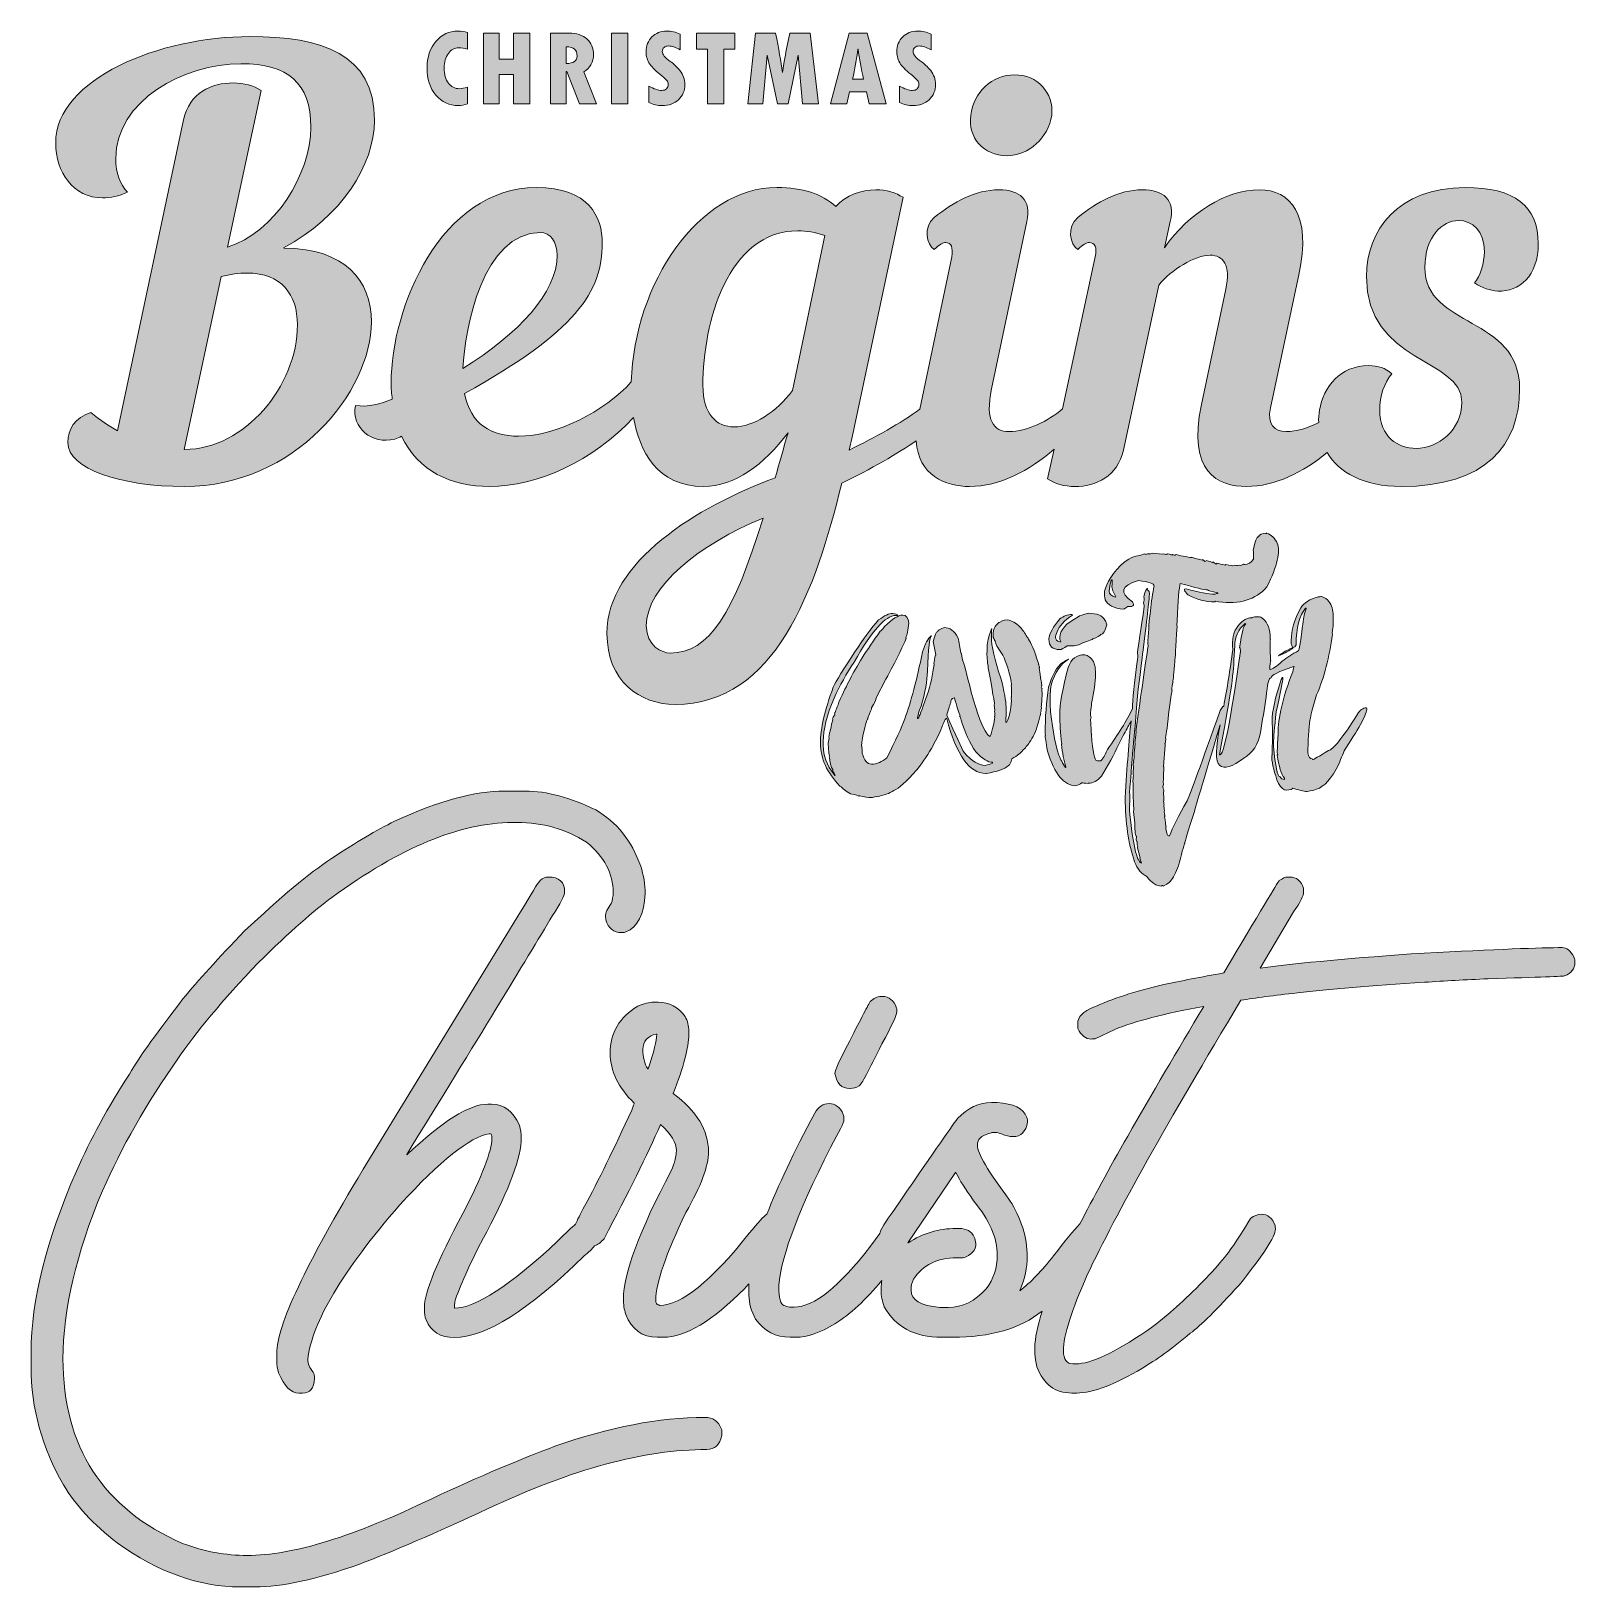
# Model space of a CAD drawing. Header units: inches. Extents: x 1.3 to 14.3, y -15.6 to -2.5.
import ezdxf

# ---------------------------------------------------------------- set-up
doc = ezdxf.new("R2010")
doc.units = ezdxf.units.IN
doc.header["$MEASUREMENT"] = 0
doc.layers.add('Layer 1', color=7, linetype='Continuous')

# ---------------------------------------------------------------- blocks, each defined once
blk = doc.blocks.new('block 2')
at = {"layer": 'Layer 1', "lineweight": 0}
for points, knots in [([(5.806, -3.107), (5.806, -3.107), (5.672, -3.107), (5.672, -3.107), (5.672, -3.107), (5.672, -2.514), (5.672, -2.514), (5.672, -2.514), (5.829, -2.514), (5.829, -2.514), (5.892, -2.514), (5.942, -2.53), (5.979, -2.563), (6.016, -2.595), (6.034, -2.64), (6.034, -2.696), (6.034, -2.724), (6.027, -2.752), (6.013, -2.779), (5.999, -2.806), (5.979, -2.826), (5.952, -2.84), (5.952, -2.84), (6.06, -3.107), (6.06, -3.107), (6.06, -3.107), (5.917, -3.107), (5.917, -3.107), (5.917, -3.107), (5.809, -2.837), (5.809, -2.837), (5.809, -2.837), (5.806, -2.837), (5.806, -2.837), (5.806, -2.837), (5.806, -3.107), (5.806, -3.107)], [0, 0, 0, 0, 1, 1, 1, 2, 2, 2, 3, 3, 3, 4, 4, 4, 5, 5, 5, 6, 6, 6, 7, 7, 7, 8, 8, 8, 9, 9, 9, 10, 10, 10, 11, 11, 11, 12, 12, 12, 12]), ([(5.806, -2.77), (5.866, -2.768), (5.896, -2.747), (5.896, -2.707), (5.896, -2.679), (5.889, -2.66), (5.875, -2.648), (5.861, -2.636), (5.838, -2.629), (5.806, -2.629), (5.806, -2.629), (5.806, -2.77), (5.806, -2.77)], [0, 0, 0, 0, 1, 1, 1, 2, 2, 2, 3, 3, 3, 4, 4, 4, 4])]:
    blk.add_open_spline(points, degree=3, knots=knots, dxfattribs=at)
blk = doc.blocks.new('block 3')
at = {"layer": 'Layer 1', "lineweight": 0}
blk.add_lwpolyline([(8.16, -3.107), (8.022, -3.107), (8.18, -2.514), (8.331, -2.514), (8.488, -3.107), (8.348, -3.107), (8.325, -3.008), (8.183, -3.008), (8.16, -3.107)], dxfattribs=at)
blk.add_open_spline([(8.208, -2.902), (8.208, -2.902), (8.3, -2.902), (8.3, -2.902), (8.28, -2.813), (8.264, -2.729), (8.254, -2.649), (8.254, -2.649), (8.253, -2.649), (8.253, -2.649), (8.242, -2.732), (8.227, -2.816), (8.208, -2.902)], degree=3, knots=[0, 0, 0, 0, 1, 1, 1, 2, 2, 2, 3, 3, 3, 4, 4, 4, 4], dxfattribs=at)
blk = doc.blocks.new('block 4')
at = {"layer": 'Layer 1', "lineweight": 0}
for points, knots in [([(1.522, -3.436), (1.522, -2.898), (2.395, -2.543), (3.152, -2.543), (3.754, -2.543), (4.196, -2.684), (4.196, -3.247), (4.196, -3.621), (3.919, -4.057), (3.434, -4.315), (3.434, -4.315), (3.439, -4.32), (3.439, -4.32), (3.948, -4.32), (4.171, -4.591), (4.171, -4.936), (4.171, -5.523), (3.531, -6.319), (2.604, -6.319), (2.07, -6.319), (1.624, -6.173), (1.624, -5.95), (1.624, -5.843), (1.682, -5.741), (1.818, -5.698), (1.891, -5.761), (1.963, -5.809), (2.041, -5.853), (2.041, -5.853), (2.594, -3.242), (2.594, -3.242), (2.643, -3.014), (2.832, -2.932), (3.012, -2.932), (3.099, -2.932), (3.186, -2.956), (3.245, -2.995), (3.245, -2.995), (2.963, -4.31), (2.963, -4.31), (3.361, -4.188), (3.662, -3.698), (3.662, -3.305), (3.662, -2.932), (3.473, -2.771), (3.075, -2.771), (2.599, -2.771), (2.026, -3.082), (2.026, -3.567), (2.026, -3.693), (2.065, -3.781), (2.124, -3.849), (2.051, -3.883), (1.983, -3.897), (1.915, -3.897), (1.667, -3.897), (1.522, -3.679), (1.522, -3.436)], [0, 0, 0, 0, 1, 1, 1, 2, 2, 2, 3, 3, 3, 4, 4, 4, 5, 5, 5, 6, 6, 6, 7, 7, 7, 8, 8, 8, 9, 9, 9, 10, 10, 10, 11, 11, 11, 12, 12, 12, 13, 13, 13, 14, 14, 14, 15, 15, 15, 16, 16, 16, 17, 17, 17, 18, 18, 18, 19, 19, 19, 19]), ([(3.128, -4.528), (3.06, -4.528), (2.987, -4.538), (2.91, -4.557), (2.91, -4.557), (2.599, -6.008), (2.599, -6.008), (2.599, -6.008), (2.604, -6.008), (2.604, -6.008), (3.104, -6.008), (3.55, -5.479), (3.55, -4.96), (3.55, -4.708), (3.414, -4.528), (3.128, -4.528)], [0, 0, 0, 0, 1, 1, 1, 2, 2, 2, 3, 3, 3, 4, 4, 4, 5, 5, 5, 5])]:
    blk.add_open_spline(points, degree=3, knots=knots, dxfattribs=at)
blk = doc.blocks.new('block 5')
at = {"layer": 'Layer 1', "lineweight": 0}
for points, knots in [([(4.346, -5.586), (4.341, -5.542), (4.336, -5.499), (4.336, -5.45), (4.336, -4.819), (4.754, -3.81), (5.555, -3.81), (5.996, -3.81), (6.108, -4.057), (6.108, -4.276), (6.108, -4.688), (5.889, -5.018), (4.953, -5.538), (5.001, -5.8), (5.181, -5.897), (5.404, -5.897), (5.724, -5.897), (6.126, -5.689), (6.351, -5.441), (6.377, -4.613), (6.915, -3.81), (7.573, -3.81), (7.792, -3.81), (7.947, -3.863), (8.068, -3.97), (8.151, -3.873), (8.282, -3.829), (8.403, -3.829), (8.491, -3.829), (8.573, -3.854), (8.631, -3.892), (8.631, -3.892), (8.224, -5.814), (8.224, -5.814), (8.209, -5.882), (8.195, -5.95), (8.18, -6.013), (8.398, -5.906), (8.609, -5.789), (8.772, -5.671), (8.772, -5.671), (9.039, -4.392), (9.039, -4.392), (9.053, -4.315), (9.034, -4.271), (8.99, -4.271), (8.966, -4.271), (8.937, -4.29), (8.893, -4.329), (8.83, -4.29), (8.796, -4.14), (8.893, -4.062), (9.058, -3.931), (9.233, -3.829), (9.437, -3.829), (9.612, -3.829), (9.709, -3.912), (9.67, -4.096), (9.67, -4.096), (9.374, -5.499), (9.374, -5.499), (9.316, -5.771), (9.393, -5.858), (9.519, -5.858), (9.672, -5.858), (9.847, -5.77), (9.97, -5.668), (9.97, -5.668), (10.242, -4.392), (10.242, -4.392), (10.262, -4.315), (10.238, -4.271), (10.194, -4.271), (10.17, -4.271), (10.14, -4.29), (10.097, -4.329), (10.034, -4.29), (10, -4.14), (10.097, -4.062), (10.262, -3.931), (10.436, -3.829), (10.64, -3.829), (10.815, -3.829), (10.917, -3.912), (10.873, -4.096), (10.873, -4.096), (10.825, -4.315), (10.825, -4.315), (11.029, -4.023), (11.339, -3.829), (11.621, -3.829), (11.878, -3.829), (12.062, -4.033), (11.951, -4.543), (11.951, -4.543), (11.713, -5.659), (11.713, -5.659), (11.684, -5.8), (11.747, -5.858), (11.844, -5.858), (11.933, -5.858), (12.029, -5.828), (12.118, -5.783), (12.117, -5.749), (12.119, -5.714), (12.125, -5.678), (12.159, -5.479), (12.3, -5.305), (12.538, -5.305), (12.615, -5.305), (12.678, -5.324), (12.732, -5.373), (12.669, -5.445), (12.63, -5.562), (12.63, -5.678), (12.63, -5.902), (12.78, -5.999), (12.936, -5.999), (13.12, -5.999), (13.319, -5.848), (13.319, -5.61), (13.319, -5.242), (12.518, -5.285), (12.518, -4.557), (12.518, -4.169), (12.785, -3.81), (13.348, -3.81), (13.761, -3.81), (13.96, -3.965), (13.96, -4.281), (13.96, -4.552), (13.8, -4.688), (13.62, -4.679), (13.557, -4.674), (13.489, -4.654), (13.426, -4.611), (13.474, -4.552), (13.508, -4.446), (13.508, -4.349), (13.508, -4.169), (13.406, -4.087), (13.29, -4.087), (13.159, -4.087), (13.009, -4.218), (13.009, -4.48), (13.009, -4.994), (13.804, -4.882), (13.804, -5.499), (13.804, -5.97), (13.523, -6.319), (12.81, -6.319), (12.492, -6.319), (12.288, -6.201), (12.188, -6.035), (11.989, -6.2), (11.751, -6.319), (11.514, -6.319), (11.271, -6.319), (11.014, -6.198), (11.135, -5.63), (11.135, -5.63), (11.339, -4.664), (11.339, -4.664), (11.383, -4.46), (11.315, -4.378), (11.208, -4.378), (11.077, -4.378), (10.883, -4.499), (10.776, -4.63), (10.776, -4.63), (10.48, -6.013), (10.48, -6.013), (10.432, -6.236), (10.247, -6.319), (10.073, -6.319), (9.985, -6.319), (9.903, -6.295), (9.844, -6.256), (9.844, -6.256), (9.898, -6.007), (9.898, -6.007), (9.691, -6.186), (9.44, -6.319), (9.189, -6.319), (8.987, -6.319), (8.758, -6.224), (8.741, -5.936), (8.592, -6.037), (8.358, -6.178), (8.117, -6.29), (7.898, -7.192), (7.559, -8.148), (6.719, -8.148), (6.423, -8.148), (6.147, -7.954), (6.147, -7.552), (6.147, -6.95), (6.904, -6.489), (7.559, -6.246), (7.593, -6.125), (7.627, -6.003), (7.666, -5.868), (7.467, -6.135), (7.219, -6.319), (6.957, -6.319), (6.568, -6.319), (6.418, -6.019), (6.37, -5.739), (6.033, -6.106), (5.564, -6.319), (5.161, -6.319), (4.841, -6.319), (4.56, -6.188), (4.424, -5.897), (4.404, -5.906), (4.385, -5.916), (4.366, -5.921), (4.176, -5.97), (4.002, -5.829), (4.036, -5.64), (4.147, -5.654), (4.244, -5.63), (4.346, -5.586)], [0, 0, 0, 0, 1, 1, 1, 2, 2, 2, 3, 3, 3, 4, 4, 4, 5, 5, 5, 6, 6, 6, 7, 7, 7, 8, 8, 8, 9, 9, 9, 10, 10, 10, 11, 11, 11, 12, 12, 12, 13, 13, 13, 14, 14, 14, 15, 15, 15, 16, 16, 16, 17, 17, 17, 18, 18, 18, 19, 19, 19, 20, 20, 20, 21, 21, 21, 22, 22, 22, 23, 23, 23, 24, 24, 24, 25, 25, 25, 26, 26, 26, 27, 27, 27, 28, 28, 28, 29, 29, 29, 30, 30, 30, 31, 31, 31, 32, 32, 32, 33, 33, 33, 34, 34, 34, 35, 35, 35, 36, 36, 36, 37, 37, 37, 38, 38, 38, 39, 39, 39, 40, 40, 40, 41, 41, 41, 42, 42, 42, 43, 43, 43, 44, 44, 44, 45, 45, 45, 46, 46, 46, 47, 47, 47, 48, 48, 48, 49, 49, 49, 50, 50, 50, 51, 51, 51, 52, 52, 52, 53, 53, 53, 54, 54, 54, 55, 55, 55, 56, 56, 56, 57, 57, 57, 58, 58, 58, 59, 59, 59, 60, 60, 60, 61, 61, 61, 62, 62, 62, 63, 63, 63, 64, 64, 64, 65, 65, 65, 66, 66, 66, 67, 67, 67, 68, 68, 68, 69, 69, 69, 70, 70, 70, 71, 71, 71, 72, 72, 72, 73, 73, 73, 74, 74, 74, 74]), ([(6.952, -5.47), (6.952, -5.712), (7.064, -5.819), (7.214, -5.819), (7.37, -5.819), (7.573, -5.693), (7.704, -5.513), (7.704, -5.513), (7.976, -4.213), (7.976, -4.213), (7.894, -4.184), (7.821, -4.174), (7.748, -4.174), (7.161, -4.174), (6.952, -4.941), (6.952, -5.47)], [0, 0, 0, 0, 1, 1, 1, 2, 2, 2, 3, 3, 3, 4, 4, 4, 5, 5, 5, 5]), ([(4.938, -5.329), (5.409, -5.033), (5.729, -4.693), (5.729, -4.378), (5.729, -4.266), (5.671, -4.188), (5.589, -4.188), (5.108, -4.188), (4.953, -4.989), (4.938, -5.329)], [0, 0, 0, 0, 1, 1, 1, 2, 2, 2, 3, 3, 3, 3]), ([(7.457, -6.586), (6.923, -6.799), (6.477, -7.163), (6.477, -7.488), (6.477, -7.658), (6.612, -7.717), (6.676, -7.717), (7.01, -7.717), (7.209, -7.382), (7.457, -6.586)], [0, 0, 0, 0, 1, 1, 1, 2, 2, 2, 3, 3, 3, 3])]:
    blk.add_open_spline(points, degree=3, knots=knots, dxfattribs=at)
blk = doc.blocks.new('block 6')
at = {"layer": 'Layer 1', "lineweight": 0}
for points, knots in [([(9.799, -8.018), (9.799, -8.018), (9.796, -8.023), (9.796, -8.023), (9.796, -8.031), (9.797, -8.039), (9.799, -8.047), (9.797, -8.092), (9.794, -8.132), (9.79, -8.169), (9.792, -8.173), (9.793, -8.177), (9.793, -8.181), (9.793, -8.181), (9.787, -8.196), (9.787, -8.196), (9.789, -8.2), (9.79, -8.203), (9.79, -8.205), (9.79, -8.205), (9.784, -8.216), (9.784, -8.216), (9.784, -8.216), (9.787, -8.222), (9.787, -8.222), (9.775, -8.275), (9.757, -8.335), (9.732, -8.4), (9.703, -8.451), (9.68, -8.485), (9.664, -8.502), (9.655, -8.517), (9.645, -8.526), (9.635, -8.532), (9.622, -8.553), (9.592, -8.577), (9.545, -8.605), (9.535, -8.638), (9.526, -8.656), (9.515, -8.66), (9.481, -8.691), (9.42, -8.713), (9.331, -8.727), (9.331, -8.727), (9.326, -8.727), (9.326, -8.727), (9.188, -8.727), (9.079, -8.574), (8.998, -8.266), (8.998, -8.266), (8.993, -8.263), (8.993, -8.263), (8.985, -8.271), (8.966, -8.313), (8.937, -8.389), (8.937, -8.389), (8.87, -8.517), (8.87, -8.517), (8.827, -8.588), (8.785, -8.649), (8.744, -8.701), (8.659, -8.795), (8.596, -8.852), (8.554, -8.871), (8.517, -8.894), (8.47, -8.912), (8.411, -8.923), (8.411, -8.923), (8.405, -8.92), (8.405, -8.92), (8.388, -8.926), (8.376, -8.929), (8.367, -8.929), (8.338, -8.929), (8.305, -8.924), (8.268, -8.914), (8.264, -8.916), (8.261, -8.917), (8.259, -8.917), (8.259, -8.914), (8.236, -8.908), (8.189, -8.897), (8.153, -8.875), (8.124, -8.853), (8.102, -8.833), (7.993, -8.721), (7.938, -8.602), (7.938, -8.476), (7.938, -8.353), (7.974, -8.195), (8.046, -8.003), (8.07, -7.949), (8.131, -7.851), (8.227, -7.708), (8.297, -7.596), (8.364, -7.507), (8.426, -7.439), (8.475, -7.402), (8.513, -7.384), (8.543, -7.384), (8.57, -7.387), (8.584, -7.392), (8.584, -7.398), (8.584, -7.398), (8.584, -7.401), (8.584, -7.401), (8.584, -7.401), (8.569, -7.401), (8.569, -7.401), (8.484, -7.401), (8.368, -7.532), (8.221, -7.793), (8.156, -7.889), (8.1, -7.99), (8.052, -8.096), (7.992, -8.239), (7.961, -8.36), (7.961, -8.459), (7.961, -8.459), (7.961, -8.494), (7.961, -8.494), (7.961, -8.577), (7.992, -8.658), (8.052, -8.736), (8.054, -8.736), (8.055, -8.739), (8.055, -8.745), (8.055, -8.745), (8.061, -8.745), (8.061, -8.745), (8.061, -8.737), (8.056, -8.727), (8.046, -8.716), (8.046, -8.708), (8.044, -8.704), (8.04, -8.704), (8.04, -8.704), (8.043, -8.698), (8.043, -8.698), (8.043, -8.698), (8.043, -8.695), (8.043, -8.695), (8.033, -8.683), (8.028, -8.673), (8.026, -8.666), (8.026, -8.666), (8.029, -8.666), (8.029, -8.666), (8.025, -8.652), (8.022, -8.646), (8.02, -8.646), (8.02, -8.646), (8.023, -8.64), (8.023, -8.64), (8.019, -8.632), (8.016, -8.618), (8.014, -8.599), (8.014, -8.599), (8.017, -8.599), (8.017, -8.599), (8.017, -8.599), (8.011, -8.587), (8.011, -8.587), (8.013, -8.583), (8.014, -8.58), (8.014, -8.578), (8.011, -8.578), (8.007, -8.543), (8.002, -8.473), (8.002, -8.473), (8.011, -8.432), (8.011, -8.432), (8.011, -8.43), (8.01, -8.428), (8.008, -8.424), (8.028, -8.328), (8.039, -8.278), (8.043, -8.275), (8.043, -8.275), (8.043, -8.272), (8.043, -8.272), (8.043, -8.272), (8.04, -8.266), (8.04, -8.266), (8.047, -8.252), (8.053, -8.241), (8.058, -8.234), (8.058, -8.234), (8.058, -8.228), (8.058, -8.228), (8.058, -8.228), (8.055, -8.222), (8.055, -8.222), (8.06, -8.22), (8.073, -8.189), (8.093, -8.129), (8.13, -8.048), (8.161, -7.984), (8.186, -7.936), (8.239, -7.83), (8.324, -7.696), (8.44, -7.533), (8.445, -7.533), (8.457, -7.52), (8.476, -7.495), (8.542, -7.43), (8.592, -7.398), (8.624, -7.398), (8.624, -7.398), (8.63, -7.398), (8.63, -7.398), (8.658, -7.398), (8.675, -7.421), (8.68, -7.465), (8.674, -7.525), (8.665, -7.566), (8.654, -7.588), (8.656, -7.588), (8.657, -7.589), (8.657, -7.591), (8.655, -7.591), (8.654, -7.592), (8.654, -7.594), (8.654, -7.594), (8.657, -7.594), (8.657, -7.594), (8.628, -7.667), (8.572, -7.78), (8.487, -7.936), (8.487, -7.936), (8.405, -8.094), (8.405, -8.094), (8.405, -8.105), (8.393, -8.133), (8.367, -8.178), (8.367, -8.185), (8.357, -8.212), (8.335, -8.26), (8.335, -8.26), (8.335, -8.263), (8.335, -8.263), (8.335, -8.263), (8.338, -8.263), (8.338, -8.263), (8.325, -8.282), (8.309, -8.338), (8.291, -8.429), (8.29, -8.429), (8.287, -8.452), (8.283, -8.497), (8.285, -8.502), (8.287, -8.505), (8.289, -8.505), (8.289, -8.505), (8.286, -8.511), (8.286, -8.511), (8.288, -8.531), (8.289, -8.547), (8.289, -8.558), (8.306, -8.618), (8.331, -8.649), (8.365, -8.649), (8.411, -8.649), (8.455, -8.631), (8.496, -8.596), (8.569, -8.451), (8.619, -8.342), (8.645, -8.269), (8.698, -8.127), (8.747, -7.94), (8.794, -7.708), (8.816, -7.639), (8.841, -7.594), (8.867, -7.571), (8.867, -7.571), (8.87, -7.571), (8.87, -7.571), (8.853, -7.579), (8.842, -7.679), (8.835, -7.869), (8.835, -7.949), (8.817, -8.048), (8.782, -8.164), (8.763, -8.211), (8.753, -8.245), (8.753, -8.266), (8.753, -8.266), (8.756, -8.266), (8.756, -8.266), (8.761, -8.266), (8.78, -8.22), (8.811, -8.129), (8.843, -8.049), (8.866, -7.965), (8.882, -7.874), (8.882, -7.874), (8.893, -7.813), (8.893, -7.813), (8.893, -7.813), (8.893, -7.81), (8.893, -7.81), (8.893, -7.808), (8.892, -7.807), (8.89, -7.807), (8.897, -7.757), (8.902, -7.731), (8.905, -7.731), (8.905, -7.731), (8.884, -7.62), (8.884, -7.62), (8.897, -7.564), (8.909, -7.536), (8.922, -7.536), (8.922, -7.527), (8.94, -7.517), (8.975, -7.503), (9.024, -7.503), (9.063, -7.531), (9.092, -7.585), (9.102, -7.631), (9.109, -7.673), (9.115, -7.714), (9.119, -7.714), (9.123, -7.73), (9.127, -7.763), (9.142, -7.805), (9.168, -7.898), (9.203, -8.044), (9.257, -8.237), (9.3, -8.351), (9.331, -8.386), (9.331, -8.393), (9.342, -8.404), (9.363, -8.418), (9.383, -8.356), (9.396, -8.301), (9.401, -8.254), (9.401, -8.252), (9.4, -8.251), (9.399, -8.251), (9.399, -8.251), (9.401, -8.237), (9.401, -8.237), (9.401, -8.237), (9.401, -8.222), (9.401, -8.222), (9.401, -8.222), (9.399, -8.205), (9.399, -8.205), (9.399, -8.205), (9.401, -8.199), (9.401, -8.199), (9.401, -8.199), (9.396, -8.152), (9.396, -8.152), (9.396, -8.152), (9.399, -8.146), (9.399, -8.146), (9.399, -8.138), (9.381, -8.037), (9.346, -7.842), (9.34, -7.806), (9.336, -7.763), (9.334, -7.714), (9.336, -7.711), (9.337, -7.705), (9.337, -7.696), (9.337, -7.696), (9.334, -7.696), (9.334, -7.696), (9.334, -7.696), (9.337, -7.69), (9.337, -7.69), (9.337, -7.69), (9.337, -7.661), (9.337, -7.661), (9.337, -7.629), (9.349, -7.58), (9.372, -7.515), (9.372, -7.515), (9.375, -7.515), (9.375, -7.515), (9.373, -7.538), (9.372, -7.555), (9.372, -7.565), (9.372, -7.565), (9.372, -7.579), (9.372, -7.579), (9.372, -7.66), (9.399, -7.776), (9.451, -7.927), (9.48, -8.041), (9.495, -8.121), (9.495, -8.167), (9.495, -8.167), (9.495, -8.21), (9.495, -8.21), (9.495, -8.212), (9.496, -8.213), (9.498, -8.213), (9.498, -8.213), (9.495, -8.219), (9.495, -8.219), (9.495, -8.219), (9.495, -8.234), (9.495, -8.234), (9.495, -8.247), (9.494, -8.269), (9.492, -8.298), (9.492, -8.298), (9.498, -8.301), (9.498, -8.301), (9.515, -8.271), (9.528, -8.228), (9.536, -8.172), (9.536, -8.172), (9.542, -8.117), (9.542, -8.117), (9.54, -8.113), (9.539, -8.11), (9.539, -8.105), (9.539, -8.105), (9.542, -8.079), (9.542, -8.079), (9.542, -8.079), (9.539, -8.079), (9.539, -8.079), (9.539, -8.079), (9.542, -8.073), (9.542, -8.073), (9.542, -8.073), (9.542, -8.023), (9.542, -8.023), (9.542, -8.015), (9.541, -8.004), (9.539, -7.991), (9.541, -7.989), (9.542, -7.982), (9.542, -7.971), (9.542, -7.971), (9.536, -7.959), (9.536, -7.959), (9.536, -7.959), (9.539, -7.953), (9.539, -7.953), (9.513, -7.841), (9.486, -7.762), (9.457, -7.717), (9.423, -7.672), (9.406, -7.639), (9.404, -7.617), (9.393, -7.599), (9.387, -7.586), (9.387, -7.579), (9.387, -7.579), (9.387, -7.571), (9.387, -7.571), (9.387, -7.509), (9.408, -7.47), (9.451, -7.454), (9.451, -7.448), (9.47, -7.443), (9.507, -7.439), (9.544, -7.445), (9.579, -7.465), (9.612, -7.498), (9.644, -7.536), (9.664, -7.565), (9.673, -7.585), (9.678, -7.586), (9.697, -7.623), (9.732, -7.696), (9.741, -7.729), (9.754, -7.768), (9.77, -7.813), (9.77, -7.813), (9.767, -7.813), (9.767, -7.813), (9.772, -7.823), (9.775, -7.833), (9.775, -7.842), (9.775, -7.844), (9.774, -7.845), (9.772, -7.845), (9.778, -7.863), (9.782, -7.888), (9.784, -7.921), (9.784, -7.921), (9.787, -7.921), (9.787, -7.921), (9.785, -7.925), (9.784, -7.928), (9.784, -7.93), (9.788, -7.937), (9.792, -7.956), (9.796, -7.988), (9.794, -7.988), (9.793, -7.989), (9.793, -7.991), (9.793, -7.991), (9.796, -7.991), (9.796, -7.991), (9.796, -7.991), (9.79, -8.003), (9.79, -8.003), (9.794, -8.013), (9.797, -8.018), (9.799, -8.018)], [0, 0, 0, 0, 1, 1, 1, 2, 2, 2, 3, 3, 3, 4, 4, 4, 5, 5, 5, 6, 6, 6, 7, 7, 7, 8, 8, 8, 9, 9, 9, 10, 10, 10, 11, 11, 11, 12, 12, 12, 13, 13, 13, 14, 14, 14, 15, 15, 15, 16, 16, 16, 17, 17, 17, 18, 18, 18, 19, 19, 19, 20, 20, 20, 21, 21, 21, 22, 22, 22, 23, 23, 23, 24, 24, 24, 25, 25, 25, 26, 26, 26, 27, 27, 27, 28, 28, 28, 29, 29, 29, 30, 30, 30, 31, 31, 31, 32, 32, 32, 33, 33, 33, 34, 34, 34, 35, 35, 35, 36, 36, 36, 37, 37, 37, 38, 38, 38, 39, 39, 39, 40, 40, 40, 41, 41, 41, 42, 42, 42, 43, 43, 43, 44, 44, 44, 45, 45, 45, 46, 46, 46, 47, 47, 47, 48, 48, 48, 49, 49, 49, 50, 50, 50, 51, 51, 51, 52, 52, 52, 53, 53, 53, 54, 54, 54, 55, 55, 55, 56, 56, 56, 57, 57, 57, 58, 58, 58, 59, 59, 59, 60, 60, 60, 61, 61, 61, 62, 62, 62, 63, 63, 63, 64, 64, 64, 65, 65, 65, 66, 66, 66, 67, 67, 67, 68, 68, 68, 69, 69, 69, 70, 70, 70, 71, 71, 71, 72, 72, 72, 73, 73, 73, 74, 74, 74, 75, 75, 75, 76, 76, 76, 77, 77, 77, 78, 78, 78, 79, 79, 79, 80, 80, 80, 81, 81, 81, 82, 82, 82, 83, 83, 83, 84, 84, 84, 85, 85, 85, 86, 86, 86, 87, 87, 87, 88, 88, 88, 89, 89, 89, 90, 90, 90, 91, 91, 91, 92, 92, 92, 93, 93, 93, 94, 94, 94, 95, 95, 95, 96, 96, 96, 97, 97, 97, 98, 98, 98, 99, 99, 99, 100, 100, 100, 101, 101, 101, 102, 102, 102, 103, 103, 103, 104, 104, 104, 105, 105, 105, 106, 106, 106, 107, 107, 107, 108, 108, 108, 109, 109, 109, 110, 110, 110, 111, 111, 111, 112, 112, 112, 113, 113, 113, 114, 114, 114, 115, 115, 115, 116, 116, 116, 117, 117, 117, 118, 118, 118, 119, 119, 119, 120, 120, 120, 121, 121, 121, 122, 122, 122, 123, 123, 123, 124, 124, 124, 125, 125, 125, 126, 126, 126, 127, 127, 127, 128, 128, 128, 129, 129, 129, 130, 130, 130, 131, 131, 131, 132, 132, 132, 133, 133, 133, 134, 134, 134, 135, 135, 135, 136, 136, 136, 137, 137, 137, 138, 138, 138, 139, 139, 139, 140, 140, 140, 141, 141, 141, 142, 142, 142, 143, 143, 143, 144, 144, 144, 145, 145, 145, 146, 146, 146, 147, 147, 147, 148, 148, 148, 149, 149, 149, 150, 150, 150, 151, 151, 151, 152, 152, 152, 153, 153, 153, 154, 154, 154, 155, 155, 155, 156, 156, 156, 157, 157, 157, 158, 158, 158, 159, 159, 159, 160, 160, 160, 161, 161, 161, 162, 162, 162, 163, 163, 163, 164, 164, 164, 165, 165, 165, 166, 166, 166, 167, 167, 167, 168, 168, 168, 169, 169, 169, 169]), ([(9.381, -8.634), (9.345, -8.634), (9.298, -8.605), (9.241, -8.546), (9.19, -8.471), (9.149, -8.382), (9.118, -8.28), (9.114, -8.264), (9.11, -8.253), (9.106, -8.248), (9.106, -8.248), (9.109, -8.242), (9.109, -8.242), (9.096, -8.211), (9.081, -8.161), (9.063, -8.094), (9.063, -8.094), (9.06, -8.094), (9.06, -8.094), (9.04, -8.098), (9.031, -8.111), (9.031, -8.131), (9.019, -8.164), (9.008, -8.199), (8.998, -8.237), (9.071, -8.406), (9.12, -8.511), (9.144, -8.552), (9.206, -8.624), (9.265, -8.66), (9.323, -8.66), (9.343, -8.655), (9.363, -8.649), (9.381, -8.64), (9.381, -8.64), (9.381, -8.634), (9.381, -8.634)], [0, 0, 0, 0, 1, 1, 1, 2, 2, 2, 3, 3, 3, 4, 4, 4, 5, 5, 5, 6, 6, 6, 7, 7, 7, 8, 8, 8, 9, 9, 9, 10, 10, 10, 11, 11, 11, 12, 12, 12, 12])]:
    blk.add_open_spline(points, degree=3, knots=knots, dxfattribs=at)
blk = doc.blocks.new('block 7')
at = {"layer": 'Layer 1', "lineweight": 0}
for points, knots in [([(11.724, -8.59), (11.726, -8.587), (11.727, -8.581), (11.727, -8.573), (11.727, -8.573), (11.724, -8.573), (11.724, -8.573), (11.724, -8.571), (11.725, -8.57), (11.727, -8.57), (11.729, -8.496), (11.73, -8.441), (11.73, -8.403), (11.73, -8.403), (11.73, -8.342), (11.73, -8.342), (11.73, -8.337), (11.729, -8.334), (11.727, -8.33), (11.727, -8.328), (11.728, -8.327), (11.73, -8.327), (11.728, -8.311), (11.727, -8.298), (11.727, -8.289), (11.727, -8.208), (11.753, -8.092), (11.803, -7.939), (11.809, -7.927), (11.813, -7.921), (11.815, -7.921), (11.815, -7.921), (11.818, -7.921), (11.818, -7.921), (11.818, -7.921), (11.818, -7.927), (11.818, -7.927), (11.818, -7.948), (11.799, -8.043), (11.762, -8.21), (11.747, -8.345), (11.739, -8.432), (11.739, -8.47), (11.739, -8.47), (11.739, -8.497), (11.739, -8.497), (11.755, -8.668), (11.772, -8.754), (11.792, -8.754), (11.804, -8.769), (11.816, -8.777), (11.83, -8.777), (11.83, -8.777), (11.83, -8.768), (11.83, -8.768), (11.803, -8.734), (11.784, -8.668), (11.771, -8.573), (11.771, -8.571), (11.772, -8.57), (11.774, -8.57), (11.774, -8.568), (11.773, -8.562), (11.771, -8.552), (11.771, -8.51), (11.773, -8.462), (11.777, -8.406), (11.777, -8.406), (11.774, -8.406), (11.774, -8.406), (11.774, -8.406), (11.777, -8.4), (11.777, -8.4), (11.777, -8.26), (11.818, -8.085), (11.9, -7.874), (11.907, -7.849), (11.911, -7.835), (11.911, -7.831), (11.911, -7.831), (11.906, -7.831), (11.906, -7.831), (11.781, -7.872), (11.719, -7.903), (11.719, -7.924), (11.699, -7.924), (11.685, -7.979), (11.678, -8.088), (11.662, -8.186), (11.646, -8.285), (11.629, -8.383), (11.612, -8.482), (11.566, -8.554), (11.489, -8.6), (11.393, -8.673), (11.326, -8.693), (11.288, -8.66), (11.25, -8.627), (11.251, -8.513), (11.291, -8.32), (11.147, -8.802), (11.075, -9.045), (11.075, -9.048), (11.021, -9.212), (10.995, -9.3), (10.995, -9.314), (10.991, -9.315), (10.975, -9.371), (10.948, -9.48), (10.931, -9.541), (10.908, -9.588), (10.88, -9.622), (10.88, -9.633), (10.858, -9.649), (10.814, -9.672), (10.81, -9.669), (10.808, -9.667), (10.806, -9.667), (10.802, -9.667), (10.8, -9.669), (10.8, -9.672), (10.756, -9.672), (10.715, -9.645), (10.677, -9.593), (10.633, -9.572), (10.598, -9.531), (10.573, -9.468), (10.521, -9.315), (10.495, -9.137), (10.495, -8.932), (10.51, -8.664), (10.527, -8.45), (10.544, -8.287), (10.529, -8.317), (10.509, -8.353), (10.486, -8.396), (10.461, -8.442), (10.424, -8.516), (10.375, -8.616), (10.375, -8.616), (10.296, -8.751), (10.296, -8.751), (10.261, -8.79), (10.224, -8.809), (10.185, -8.809), (10.185, -8.809), (10.185, -8.812), (10.185, -8.812), (10.154, -8.809), (10.137, -8.807), (10.132, -8.807), (10.117, -8.816), (10.099, -8.823), (10.08, -8.83), (9.982, -8.83), (9.903, -8.733), (9.843, -8.54), (9.83, -8.464), (9.823, -8.421), (9.823, -8.411), (9.823, -8.409), (9.824, -8.408), (9.826, -8.408), (9.826, -8.408), (9.823, -8.391), (9.823, -8.391), (9.823, -8.256), (9.833, -8.126), (9.852, -8.002), (9.883, -7.9), (9.922, -7.831), (9.969, -7.796), (9.997, -7.778), (10.014, -7.769), (10.019, -7.769), (9.955, -7.805), (9.906, -7.877), (9.873, -7.987), (9.867, -8.03), (9.864, -8.085), (9.864, -8.15), (9.877, -8.317), (9.902, -8.458), (9.937, -8.573), (9.951, -8.608), (9.97, -8.643), (9.995, -8.678), (9.995, -8.678), (9.998, -8.678), (9.998, -8.678), (9.998, -8.678), (9.998, -8.673), (9.998, -8.673), (9.981, -8.619), (9.968, -8.555), (9.96, -8.482), (9.96, -8.481), (9.961, -8.48), (9.963, -8.48), (9.951, -8.383), (9.946, -8.303), (9.946, -8.239), (9.946, -8.145), (9.969, -8.011), (10.016, -7.837), (10.041, -7.766), (10.088, -7.731), (10.156, -7.731), (10.182, -7.736), (10.206, -7.756), (10.229, -7.789), (10.229, -7.789), (10.246, -7.845), (10.246, -7.845), (10.246, -7.845), (10.243, -7.85), (10.243, -7.85), (10.243, -7.85), (10.246, -7.872), (10.246, -7.872), (10.246, -7.934), (10.238, -8.01), (10.22, -8.102), (10.214, -8.129), (10.208, -8.175), (10.203, -8.239), (10.203, -8.239), (10.208, -8.261), (10.208, -8.261), (10.208, -8.261), (10.203, -8.272), (10.203, -8.272), (10.206, -8.304), (10.209, -8.347), (10.211, -8.401), (10.211, -8.401), (10.214, -8.401), (10.214, -8.401), (10.214, -8.402), (10.213, -8.403), (10.211, -8.403), (10.224, -8.547), (10.239, -8.619), (10.255, -8.619), (10.265, -8.621), (10.275, -8.622), (10.284, -8.622), (10.297, -8.622), (10.317, -8.589), (10.346, -8.525), (10.437, -8.398), (10.507, -8.285), (10.555, -8.185), (10.555, -8.185), (10.556, -8.185), (10.556, -8.185), (10.556, -8.184), (10.556, -8.184), (10.556, -8.183), (10.557, -8.115), (10.571, -7.971), (10.6, -7.751), (10.6, -7.751), (10.6, -7.747), (10.6, -7.747), (10.6, -7.747), (10.597, -7.709), (10.597, -7.709), (10.606, -7.653), (10.625, -7.525), (10.655, -7.324), (10.655, -7.319), (10.653, -7.31), (10.649, -7.298), (10.653, -7.278), (10.655, -7.264), (10.655, -7.257), (10.655, -7.257), (10.652, -7.249), (10.652, -7.249), (10.652, -7.225), (10.661, -7.2), (10.679, -7.174), (10.679, -7.174), (10.682, -7.174), (10.682, -7.174), (10.682, -7.187), (10.687, -7.195), (10.696, -7.199), (10.696, -7.199), (10.698, -7.219), (10.698, -7.219), (10.698, -7.252), (10.681, -7.401), (10.647, -7.668), (10.641, -7.726), (10.627, -7.844), (10.603, -8.021), (10.592, -8.168), (10.573, -8.381), (10.548, -8.662), (10.548, -8.67), (10.542, -8.746), (10.531, -8.89), (10.533, -8.905), (10.534, -8.919), (10.534, -8.932), (10.534, -8.932), (10.534, -8.936), (10.534, -8.936), (10.534, -8.947), (10.533, -8.963), (10.531, -8.982), (10.531, -8.982), (10.534, -8.99), (10.534, -8.99), (10.534, -8.99), (10.531, -8.998), (10.531, -8.998), (10.531, -9.091), (10.548, -9.22), (10.581, -9.385), (10.601, -9.448), (10.617, -9.48), (10.631, -9.48), (10.631, -9.48), (10.617, -9.439), (10.617, -9.439), (10.617, -9.436), (10.617, -9.435), (10.619, -9.435), (10.619, -9.435), (10.597, -9.352), (10.597, -9.352), (10.597, -9.352), (10.597, -9.347), (10.597, -9.347), (10.597, -9.344), (10.598, -9.343), (10.6, -9.343), (10.596, -9.329), (10.595, -9.319), (10.595, -9.314), (10.595, -9.314), (10.595, -9.301), (10.595, -9.301), (10.593, -9.301), (10.59, -9.296), (10.586, -9.285), (10.586, -9.285), (10.589, -9.26), (10.589, -9.26), (10.589, -9.26), (10.589, -9.256), (10.589, -9.256), (10.58, -9.256), (10.575, -9.219), (10.575, -9.144), (10.575, -9.144), (10.564, -9.048), (10.564, -9.048), (10.564, -9.045), (10.565, -9.041), (10.567, -9.036), (10.564, -8.985), (10.562, -8.929), (10.562, -8.869), (10.562, -8.869), (10.562, -8.815), (10.562, -8.815), (10.562, -8.815), (10.559, -8.79), (10.559, -8.79), (10.561, -8.76), (10.563, -8.745), (10.564, -8.745), (10.563, -8.74), (10.562, -8.735), (10.562, -8.733), (10.562, -8.723), (10.563, -8.699), (10.564, -8.662), (10.564, -8.662), (10.562, -8.662), (10.562, -8.662), (10.563, -8.642), (10.565, -8.632), (10.567, -8.632), (10.567, -8.632), (10.564, -8.624), (10.564, -8.624), (10.568, -8.615), (10.57, -8.607), (10.57, -8.599), (10.57, -8.599), (10.57, -8.574), (10.57, -8.574), (10.57, -8.551), (10.573, -8.518), (10.578, -8.475), (10.578, -8.475), (10.575, -8.466), (10.575, -8.466), (10.58, -8.447), (10.584, -8.417), (10.586, -8.375), (10.586, -8.375), (10.584, -8.375), (10.584, -8.375), (10.631, -8.037), (10.666, -7.799), (10.687, -7.66), (10.686, -7.649), (10.685, -7.638), (10.685, -7.626), (10.685, -7.626), (10.687, -7.626), (10.687, -7.626), (10.686, -7.621), (10.685, -7.617), (10.685, -7.614), (10.696, -7.431), (10.713, -7.278), (10.737, -7.153), (10.737, -7.134), (10.693, -7.119), (10.606, -7.108), (10.459, -7.151), (10.442, -7.21), (10.556, -7.286), (10.561, -7.296), (10.564, -7.305), (10.564, -7.315), (10.557, -7.323), (10.549, -7.327), (10.54, -7.327), (10.54, -7.327), (10.517, -7.327), (10.517, -7.327), (10.517, -7.327), (10.484, -7.348), (10.484, -7.348), (10.397, -7.341), (10.345, -7.314), (10.328, -7.269), (10.323, -7.244), (10.32, -7.228), (10.32, -7.223), (10.32, -7.159), (10.366, -7.077), (10.457, -6.978), (10.521, -6.925), (10.574, -6.899), (10.617, -6.899), (10.644, -6.89), (10.658, -6.884), (10.658, -6.883), (10.663, -6.885), (10.666, -6.888), (10.666, -6.891), (10.676, -6.885), (10.688, -6.883), (10.701, -6.883), (10.701, -6.883), (10.701, -6.886), (10.701, -6.886), (10.701, -6.886), (10.721, -6.878), (10.721, -6.878), (10.721, -6.878), (10.809, -6.886), (10.809, -6.886), (10.809, -6.886), (10.814, -6.883), (10.814, -6.883), (10.814, -6.883), (10.836, -6.891), (10.836, -6.891), (10.836, -6.888), (10.837, -6.886), (10.839, -6.886), (10.839, -6.886), (10.839, -6.891), (10.839, -6.891), (10.846, -6.888), (10.85, -6.886), (10.85, -6.883), (10.875, -6.887), (10.888, -6.891), (10.888, -6.895), (10.888, -6.895), (10.893, -6.891), (10.893, -6.891), (10.904, -6.894), (10.911, -6.895), (10.915, -6.895), (10.915, -6.895), (10.921, -6.891), (10.921, -6.891), (10.979, -6.904), (11.022, -6.913), (11.05, -6.916), (11.05, -6.916), (11.05, -6.911), (11.05, -6.911), (11.062, -6.917), (11.093, -6.926), (11.143, -6.937), (11.143, -6.937), (11.143, -6.932), (11.143, -6.932), (11.156, -6.942), (11.162, -6.947), (11.162, -6.949), (11.169, -6.947), (11.173, -6.944), (11.173, -6.94), (11.202, -6.947), (11.219, -6.953), (11.226, -6.957), (11.229, -6.954), (11.232, -6.953), (11.237, -6.953), (11.237, -6.956), (11.244, -6.962), (11.259, -6.97), (11.259, -6.97), (11.267, -6.962), (11.267, -6.962), (11.281, -6.967), (11.304, -6.972), (11.335, -6.978), (11.337, -6.978), (11.338, -6.976), (11.338, -6.974), (11.378, -6.98), (11.398, -6.984), (11.398, -6.986), (11.398, -6.986), (11.412, -6.978), (11.412, -6.978), (11.412, -6.978), (11.429, -6.982), (11.429, -6.982), (11.433, -6.982), (11.44, -6.981), (11.451, -6.978), (11.451, -6.978), (11.464, -6.982), (11.464, -6.982), (11.481, -6.975), (11.489, -6.971), (11.489, -6.97), (11.492, -6.973), (11.495, -6.974), (11.497, -6.974), (11.525, -6.974), (11.549, -6.959), (11.571, -6.928), (11.571, -6.928), (11.571, -6.874), (11.571, -6.874), (11.571, -6.868), (11.57, -6.862), (11.568, -6.857), (11.584, -6.78), (11.598, -6.741), (11.612, -6.741), (11.621, -6.722), (11.643, -6.712), (11.678, -6.712), (11.678, -6.712), (11.678, -6.716), (11.678, -6.716), (11.678, -6.716), (11.684, -6.712), (11.684, -6.712), (11.721, -6.725), (11.75, -6.752), (11.771, -6.795), (11.8, -6.863), (11.771, -6.985), (11.684, -7.162), (11.588, -7.269), (11.453, -7.311), (11.278, -7.287), (11.278, -7.287), (11.253, -7.282), (11.253, -7.282), (11.253, -7.282), (11.248, -7.287), (11.248, -7.287), (11.169, -7.287), (11.093, -7.267), (11.02, -7.228), (11.002, -7.209), (10.993, -7.196), (10.993, -7.191), (10.993, -7.191), (10.993, -7.182), (10.993, -7.182), (10.993, -7.182), (11.007, -7.179), (11.007, -7.179), (11.116, -7.209), (11.195, -7.224), (11.245, -7.224), (11.248, -7.22), (11.257, -7.218), (11.272, -7.216), (11.272, -7.216), (11.272, -7.211), (11.272, -7.211), (11.218, -7.2), (11.189, -7.191), (11.185, -7.187), (11.16, -7.187), (11.084, -7.169), (10.957, -7.133), (10.946, -7.167), (10.937, -7.272), (10.93, -7.449), (10.93, -7.449), (10.93, -7.457), (10.93, -7.457), (10.93, -7.457), (10.932, -7.457), (10.932, -7.457), (10.929, -7.468), (10.927, -7.476), (10.927, -7.482), (10.927, -7.484), (10.928, -7.489), (10.93, -7.494), (10.92, -7.669), (10.914, -7.766), (10.91, -7.785), (10.91, -7.787), (10.911, -7.788), (10.912, -7.788), (10.904, -7.884), (10.897, -7.941), (10.893, -7.959), (10.893, -7.959), (10.896, -7.959), (10.896, -7.959), (10.891, -7.982), (10.887, -8.006), (10.885, -8.03), (10.885, -8.03), (10.888, -8.03), (10.888, -8.03), (10.87, -8.136), (10.856, -8.244), (10.847, -8.354), (10.845, -8.354), (10.84, -8.379), (10.834, -8.429), (10.835, -8.434), (10.836, -8.438), (10.836, -8.441), (10.833, -8.464), (10.831, -8.475), (10.828, -8.475), (10.828, -8.475), (10.831, -8.483), (10.831, -8.483), (10.831, -8.483), (10.831, -8.491), (10.831, -8.491), (10.831, -8.491), (10.817, -8.67), (10.817, -8.67), (10.817, -8.673), (10.818, -8.674), (10.82, -8.674), (10.818, -8.692), (10.816, -8.734), (10.814, -8.799), (10.814, -8.799), (10.817, -8.819), (10.817, -8.819), (10.817, -8.819), (10.811, -8.836), (10.811, -8.836), (10.814, -8.858), (10.817, -8.869), (10.82, -8.869), (10.82, -8.869), (10.817, -8.89), (10.817, -8.89), (10.817, -8.905), (10.818, -8.928), (10.82, -8.961), (10.82, -8.961), (10.817, -8.961), (10.817, -8.961), (10.819, -8.98), (10.821, -8.99), (10.823, -8.99), (10.823, -8.99), (10.82, -8.998), (10.82, -8.998), (10.82, -9.004), (10.821, -9.018), (10.825, -9.04), (10.825, -9.04), (10.823, -9.048), (10.823, -9.048), (10.823, -9.048), (10.828, -9.082), (10.828, -9.082), (10.826, -9.082), (10.825, -9.083), (10.825, -9.085), (10.827, -9.085), (10.828, -9.087), (10.828, -9.09), (10.828, -9.09), (10.825, -9.09), (10.825, -9.09), (10.83, -9.101), (10.833, -9.129), (10.836, -9.173), (10.836, -9.173), (10.839, -9.173), (10.839, -9.173), (10.839, -9.173), (10.836, -9.181), (10.836, -9.181), (10.836, -9.181), (10.836, -9.19), (10.836, -9.19), (10.843, -9.231), (10.85, -9.252), (10.858, -9.252), (10.858, -9.252), (10.866, -9.252), (10.866, -9.252), (10.892, -9.184), (10.941, -9.085), (11.014, -8.957), (11.042, -8.894), (11.134, -8.642), (11.292, -8.199), (11.292, -8.199), (11.314, -8.165), (11.314, -8.165), (11.314, -8.165), (11.32, -8.165), (11.32, -8.165), (11.32, -8.165), (11.321, -8.166), (11.321, -8.166), (11.35, -8.014), (11.375, -7.856), (11.397, -7.69), (11.392, -7.598), (11.402, -7.539), (11.426, -7.514), (11.462, -7.452), (11.506, -7.421), (11.557, -7.421), (11.557, -7.417), (11.572, -7.414), (11.601, -7.412), (11.601, -7.412), (11.61, -7.412), (11.61, -7.412), (11.641, -7.412), (11.671, -7.439), (11.697, -7.494), (11.707, -7.523), (11.712, -7.556), (11.712, -7.593), (11.712, -7.593), (11.712, -7.602), (11.712, -7.602), (11.712, -7.604), (11.713, -7.605), (11.715, -7.605), (11.715, -7.605), (11.712, -7.611), (11.712, -7.611), (11.712, -7.675), (11.712, -7.73), (11.713, -7.778), (11.713, -7.778), (11.716, -7.778), (11.716, -7.778), (11.712, -7.793), (11.709, -7.817), (11.707, -7.851), (11.709, -7.851), (11.71, -7.852), (11.71, -7.854), (11.731, -7.854), (11.765, -7.831), (11.812, -7.784), (11.853, -7.753), (11.898, -7.725), (11.946, -7.699), (11.954, -7.699), (11.968, -7.617), (11.987, -7.454), (11.996, -7.397), (12.004, -7.361), (12.014, -7.346), (12.014, -7.346), (12.014, -7.34), (12.014, -7.34), (12.014, -7.34), (12.008, -7.34), (12.008, -7.34), (11.955, -7.4), (11.929, -7.503), (11.929, -7.647), (11.922, -7.662), (11.913, -7.67), (11.903, -7.67), (11.898, -7.67), (11.893, -7.66), (11.888, -7.641), (11.888, -7.641), (11.888, -7.612), (11.888, -7.612), (11.888, -7.528), (11.914, -7.436), (11.967, -7.337), (11.997, -7.294), (12.045, -7.264), (12.113, -7.246), (12.123, -7.244), (12.133, -7.243), (12.142, -7.243), (12.169, -7.252), (12.19, -7.265), (12.203, -7.284), (12.227, -7.317), (12.239, -7.356), (12.239, -7.401), (12.239, -7.401), (12.239, -7.474), (12.239, -7.474), (12.239, -7.496), (12.236, -7.521), (12.23, -7.547), (12.23, -7.547), (12.233, -7.559), (12.233, -7.559), (12.208, -7.752), (12.164, -7.922), (12.101, -8.067), (12.101, -8.067), (12.06, -8.205), (12.06, -8.205), (12.053, -8.226), (12.044, -8.281), (12.034, -8.368), (12.034, -8.37), (12.035, -8.371), (12.037, -8.371), (12.031, -8.396), (12.028, -8.457), (12.028, -8.555), (12.034, -8.588), (12.045, -8.605), (12.063, -8.605), (12.063, -8.605), (12.066, -8.611), (12.066, -8.611), (12.074, -8.611), (12.119, -8.585), (12.201, -8.535), (12.238, -8.53), (12.319, -8.428), (12.444, -8.229), (12.464, -8.194), (12.489, -8.177), (12.52, -8.177), (12.52, -8.177), (12.523, -8.183), (12.523, -8.183), (12.523, -8.226), (12.465, -8.335), (12.35, -8.508), (12.327, -8.547), (12.306, -8.594), (12.288, -8.649), (12.226, -8.77), (12.164, -8.84), (12.101, -8.859), (12.084, -8.867), (12.057, -8.873), (12.022, -8.879), (11.988, -8.876), (11.947, -8.866), (11.9, -8.85), (11.9, -8.859), (11.881, -8.865), (11.844, -8.868), (11.827, -8.868), (11.806, -8.849), (11.78, -8.812), (11.746, -8.724), (11.728, -8.65), (11.724, -8.59)], [0, 0, 0, 0, 1, 1, 1, 2, 2, 2, 3, 3, 3, 4, 4, 4, 5, 5, 5, 6, 6, 6, 7, 7, 7, 8, 8, 8, 9, 9, 9, 10, 10, 10, 11, 11, 11, 12, 12, 12, 13, 13, 13, 14, 14, 14, 15, 15, 15, 16, 16, 16, 17, 17, 17, 18, 18, 18, 19, 19, 19, 20, 20, 20, 21, 21, 21, 22, 22, 22, 23, 23, 23, 24, 24, 24, 25, 25, 25, 26, 26, 26, 27, 27, 27, 28, 28, 28, 29, 29, 29, 30, 30, 30, 31, 31, 31, 32, 32, 32, 33, 33, 33, 34, 34, 34, 35, 35, 35, 36, 36, 36, 37, 37, 37, 38, 38, 38, 39, 39, 39, 40, 40, 40, 41, 41, 41, 42, 42, 42, 43, 43, 43, 44, 44, 44, 45, 45, 45, 46, 46, 46, 47, 47, 47, 48, 48, 48, 49, 49, 49, 50, 50, 50, 51, 51, 51, 52, 52, 52, 53, 53, 53, 54, 54, 54, 55, 55, 55, 56, 56, 56, 57, 57, 57, 58, 58, 58, 59, 59, 59, 60, 60, 60, 61, 61, 61, 62, 62, 62, 63, 63, 63, 64, 64, 64, 65, 65, 65, 66, 66, 66, 67, 67, 67, 68, 68, 68, 69, 69, 69, 70, 70, 70, 71, 71, 71, 72, 72, 72, 73, 73, 73, 74, 74, 74, 75, 75, 75, 76, 76, 76, 77, 77, 77, 78, 78, 78, 79, 79, 79, 80, 80, 80, 81, 81, 81, 82, 82, 82, 83, 83, 83, 84, 84, 84, 85, 85, 85, 86, 86, 86, 87, 87, 87, 88, 88, 88, 89, 89, 89, 90, 90, 90, 91, 91, 91, 92, 92, 92, 93, 93, 93, 94, 94, 94, 95, 95, 95, 96, 96, 96, 97, 97, 97, 98, 98, 98, 99, 99, 99, 100, 100, 100, 101, 101, 101, 102, 102, 102, 103, 103, 103, 104, 104, 104, 105, 105, 105, 106, 106, 106, 107, 107, 107, 108, 108, 108, 109, 109, 109, 110, 110, 110, 111, 111, 111, 112, 112, 112, 113, 113, 113, 114, 114, 114, 115, 115, 115, 116, 116, 116, 117, 117, 117, 118, 118, 118, 119, 119, 119, 120, 120, 120, 121, 121, 121, 122, 122, 122, 123, 123, 123, 124, 124, 124, 125, 125, 125, 126, 126, 126, 127, 127, 127, 128, 128, 128, 129, 129, 129, 130, 130, 130, 131, 131, 131, 132, 132, 132, 133, 133, 133, 134, 134, 134, 135, 135, 135, 136, 136, 136, 137, 137, 137, 138, 138, 138, 139, 139, 139, 140, 140, 140, 141, 141, 141, 142, 142, 142, 143, 143, 143, 144, 144, 144, 145, 145, 145, 146, 146, 146, 147, 147, 147, 148, 148, 148, 149, 149, 149, 150, 150, 150, 151, 151, 151, 152, 152, 152, 153, 153, 153, 154, 154, 154, 155, 155, 155, 156, 156, 156, 157, 157, 157, 158, 158, 158, 159, 159, 159, 160, 160, 160, 161, 161, 161, 162, 162, 162, 163, 163, 163, 164, 164, 164, 165, 165, 165, 166, 166, 166, 167, 167, 167, 168, 168, 168, 169, 169, 169, 170, 170, 170, 171, 171, 171, 172, 172, 172, 173, 173, 173, 174, 174, 174, 175, 175, 175, 176, 176, 176, 177, 177, 177, 178, 178, 178, 179, 179, 179, 180, 180, 180, 181, 181, 181, 182, 182, 182, 183, 183, 183, 184, 184, 184, 185, 185, 185, 186, 186, 186, 187, 187, 187, 188, 188, 188, 189, 189, 189, 190, 190, 190, 191, 191, 191, 192, 192, 192, 193, 193, 193, 194, 194, 194, 195, 195, 195, 196, 196, 196, 197, 197, 197, 198, 198, 198, 199, 199, 199, 200, 200, 200, 201, 201, 201, 202, 202, 202, 203, 203, 203, 204, 204, 204, 205, 205, 205, 206, 206, 206, 207, 207, 207, 208, 208, 208, 209, 209, 209, 210, 210, 210, 211, 211, 211, 212, 212, 212, 213, 213, 213, 214, 214, 214, 215, 215, 215, 216, 216, 216, 217, 217, 217, 218, 218, 218, 219, 219, 219, 220, 220, 220, 221, 221, 221, 222, 222, 222, 223, 223, 223, 224, 224, 224, 225, 225, 225, 226, 226, 226, 227, 227, 227, 228, 228, 228, 229, 229, 229, 230, 230, 230, 231, 231, 231, 232, 232, 232, 233, 233, 233, 234, 234, 234, 235, 235, 235, 236, 236, 236, 237, 237, 237, 238, 238, 238, 239, 239, 239, 240, 240, 240, 241, 241, 241, 242, 242, 242, 243, 243, 243, 244, 244, 244, 245, 245, 245, 246, 246, 246, 247, 247, 247, 248, 248, 248, 249, 249, 249, 250, 250, 250, 251, 251, 251, 252, 252, 252, 253, 253, 253, 254, 254, 254, 255, 255, 255, 256, 256, 256, 257, 257, 257, 258, 258, 258, 259, 259, 259, 260, 260, 260, 261, 261, 261, 262, 262, 262, 263, 263, 263, 264, 264, 264, 265, 265, 265, 266, 266, 266, 267, 267, 267, 268, 268, 268, 269, 269, 269, 270, 270, 270, 271, 271, 271, 272, 272, 272, 273, 273, 273, 274, 274, 274, 275, 275, 275, 276, 276, 276, 277, 277, 277, 278, 278, 278, 279, 279, 279, 280, 280, 280, 281, 281, 281, 282, 282, 282, 283, 283, 283, 284, 284, 284, 285, 285, 285, 286, 286, 286, 287, 287, 287, 288, 288, 288, 289, 289, 289, 290, 290, 290, 291, 291, 291, 292, 292, 292, 293, 293, 293, 294, 294, 294, 295, 295, 295, 296, 296, 296, 297, 297, 297, 298, 298, 298, 299, 299, 299, 300, 300, 300, 301, 301, 301, 302, 302, 302, 302]), ([(10.416, -7.244), (10.395, -7.206), (10.384, -7.177), (10.383, -7.157), (10.385, -7.133), (10.386, -7.115), (10.386, -7.103), (10.386, -7.103), (10.383, -7.103), (10.383, -7.103), (10.375, -7.103), (10.368, -7.134), (10.361, -7.198), (10.361, -7.223), (10.379, -7.239), (10.414, -7.248), (10.414, -7.245), (10.414, -7.244), (10.416, -7.244)], [0, 0, 0, 0, 1, 1, 1, 2, 2, 2, 3, 3, 3, 4, 4, 4, 5, 5, 5, 6, 6, 6, 6]), ([(11.508, -7.471), (11.508, -7.471), (11.502, -7.468), (11.502, -7.468), (11.443, -7.52), (11.414, -7.583), (11.414, -7.655), (11.414, -7.655), (11.406, -7.772), (11.406, -7.772), (11.409, -7.865), (11.369, -8.131), (11.286, -8.571), (11.319, -8.587), (11.378, -8.298), (11.462, -7.705), (11.462, -7.705), (11.458, -7.672), (11.458, -7.672), (11.458, -7.672), (11.455, -7.672), (11.455, -7.672), (11.473, -7.54), (11.491, -7.474), (11.508, -7.474), (11.508, -7.474), (11.508, -7.471), (11.508, -7.471)], [0, 0, 0, 0, 1, 1, 1, 2, 2, 2, 3, 3, 3, 4, 4, 4, 5, 5, 5, 6, 6, 6, 7, 7, 7, 8, 8, 8, 9, 9, 9, 9])]:
    blk.add_open_spline(points, degree=3, knots=knots, dxfattribs=at)
blk = doc.blocks.new('block 8')
at = {"layer": 'Layer 1', "lineweight": 0}
for points, knots in [([(14.267, -10.294), (14.267, -10.294), (14.267, -10.316), (14.267, -10.316), (14.267, -10.366), (14.239, -10.403), (14.181, -10.426), (14.181, -10.43), (13.967, -10.438), (13.54, -10.45), (13.35, -10.459), (13.172, -10.469), (13.007, -10.48), (12.556, -10.509), (12.201, -10.538), (11.94, -10.569), (11.743, -10.59), (11.585, -10.611), (11.466, -10.631), (10.852, -11.649), (10.422, -12.417), (10.176, -12.936), (10.044, -13.234), (9.977, -13.446), (9.977, -13.572), (9.977, -13.645), (10.003, -13.682), (10.055, -13.682), (10.055, -13.682), (10.082, -13.682), (10.082, -13.682), (10.206, -13.682), (10.404, -13.59), (10.675, -13.405), (10.781, -13.333), (10.91, -13.223), (11.062, -13.076), (11.224, -12.916), (11.337, -12.787), (11.402, -12.688), (11.438, -12.636), (11.486, -12.561), (11.547, -12.462), (11.574, -12.439), (11.604, -12.427), (11.636, -12.427), (11.692, -12.427), (11.73, -12.458), (11.752, -12.519), (11.754, -12.531), (11.755, -12.542), (11.755, -12.551), (11.753, -12.614), (11.651, -12.771), (11.45, -13.022), (11.265, -13.225), (11.129, -13.36), (11.041, -13.426), (10.885, -13.556), (10.751, -13.653), (10.64, -13.717), (10.408, -13.857), (10.224, -13.927), (10.088, -13.927), (10.088, -13.927), (10.047, -13.927), (10.047, -13.927), (9.907, -13.927), (9.809, -13.854), (9.754, -13.706), (9.743, -13.665), (9.737, -13.629), (9.737, -13.599), (9.737, -13.599), (9.737, -13.545), (9.737, -13.545), (9.737, -13.468), (9.758, -13.366), (9.798, -13.24), (9.616, -13.386), (9.365, -13.459), (9.045, -13.459), (9.045, -13.459), (8.956, -13.459), (8.956, -13.459), (8.727, -13.459), (8.566, -13.373), (8.474, -13.203), (8.456, -13.153), (8.447, -13.109), (8.447, -13.071), (8.447, -13.071), (8.447, -13.047), (8.447, -13.047), (8.447, -13.025), (8.45, -13.004), (8.454, -12.982), (8.318, -13.145), (8.187, -13.266), (8.06, -13.346), (7.936, -13.421), (7.826, -13.459), (7.731, -13.459), (7.731, -13.459), (7.683, -13.459), (7.683, -13.459), (7.564, -13.459), (7.468, -13.408), (7.394, -13.308), (7.357, -13.24), (7.338, -13.172), (7.338, -13.106), (7.338, -13.106), (7.338, -13.036), (7.338, -13.036), (7.338, -13.027), (7.338, -13.018), (7.338, -13.01), (7.327, -13.023), (7.315, -13.036), (7.303, -13.049), (7.032, -13.322), (6.805, -13.459), (6.621, -13.459), (6.621, -13.459), (6.568, -13.459), (6.568, -13.459), (6.444, -13.459), (6.356, -13.395), (6.304, -13.267), (6.291, -13.226), (6.285, -13.182), (6.285, -13.135), (6.285, -12.925), (6.419, -12.567), (6.686, -12.061), (6.715, -11.993), (6.729, -11.937), (6.729, -11.894), (6.729, -11.826), (6.685, -11.752), (6.597, -11.673), (6.484, -11.928), (6.326, -12.248), (6.123, -12.632), (6.095, -12.664), (6.068, -12.684), (6.042, -12.692), (6.023, -12.718), (5.994, -12.746), (5.956, -12.777), (5.489, -13.233), (5.127, -13.461), (4.868, -13.461), (4.75, -13.461), (4.67, -13.412), (4.629, -13.313), (4.62, -13.285), (4.615, -13.258), (4.615, -13.232), (4.615, -13.232), (4.615, -13.208), (4.615, -13.208), (4.615, -13.084), (4.723, -12.821), (4.938, -12.419), (5.1, -12.109), (5.181, -11.898), (5.181, -11.789), (5.181, -11.789), (5.181, -11.786), (5.181, -11.786), (5.181, -11.763), (5.177, -11.751), (5.17, -11.751), (5.17, -11.751), (5.159, -11.751), (5.159, -11.751), (4.998, -11.778), (4.747, -11.977), (4.408, -12.349), (3.928, -12.902), (3.672, -13.334), (3.637, -13.645), (3.637, -13.68), (3.652, -13.716), (3.681, -13.752), (3.69, -13.765), (3.694, -13.783), (3.694, -13.806), (3.689, -13.887), (3.655, -13.927), (3.592, -13.927), (3.592, -13.927), (3.562, -13.927), (3.562, -13.927), (3.496, -13.927), (3.439, -13.871), (3.392, -13.758), (3.382, -13.723), (3.376, -13.692), (3.376, -13.663), (3.376, -13.663), (3.376, -13.593), (3.376, -13.593), (3.376, -13.364), (3.619, -12.848), (4.103, -12.047), (4.103, -12.047), (5.423, -9.89), (5.423, -9.89), (5.509, -9.738), (5.565, -9.649), (5.59, -9.624), (5.608, -9.606), (5.629, -9.597), (5.655, -9.597), (5.746, -9.597), (5.792, -9.637), (5.792, -9.718), (5.792, -9.718), (5.792, -9.721), (5.792, -9.721), (5.792, -9.753), (5.758, -9.819), (5.69, -9.92), (5.465, -10.297), (5.058, -10.966), (4.467, -11.926), (4.467, -11.926), (4.467, -11.929), (4.467, -11.929), (4.767, -11.645), (4.994, -11.503), (5.148, -11.503), (5.148, -11.503), (5.178, -11.503), (5.178, -11.503), (5.284, -11.503), (5.362, -11.562), (5.412, -11.679), (5.423, -11.716), (5.428, -11.751), (5.428, -11.784), (5.428, -11.947), (5.331, -12.21), (5.138, -12.573), (4.992, -12.851), (4.903, -13.048), (4.871, -13.162), (4.869, -13.173), (4.868, -13.19), (4.868, -13.214), (5.044, -13.214), (5.333, -13.026), (5.735, -12.651), (5.805, -12.581), (5.854, -12.535), (5.884, -12.511), (5.897, -12.477), (5.922, -12.426), (5.959, -12.36), (6.074, -12.148), (6.206, -11.879), (6.355, -11.552), (6.369, -11.518), (6.376, -11.499), (6.376, -11.495), (6.242, -11.364), (6.174, -11.224), (6.174, -11.075), (6.174, -10.903), (6.252, -10.771), (6.406, -10.679), (6.456, -10.658), (6.502, -10.647), (6.543, -10.647), (6.543, -10.647), (6.576, -10.647), (6.576, -10.647), (6.671, -10.647), (6.746, -10.687), (6.802, -10.766), (6.823, -10.803), (6.834, -10.845), (6.834, -10.892), (6.834, -10.892), (6.834, -10.919), (6.834, -10.919), (6.834, -11.025), (6.79, -11.189), (6.702, -11.412), (6.9, -11.561), (6.999, -11.724), (6.999, -11.902), (6.999, -12.021), (6.936, -12.19), (6.81, -12.411), (6.641, -12.759), (6.557, -13.004), (6.557, -13.146), (6.557, -13.173), (6.563, -13.187), (6.576, -13.187), (6.581, -13.187), (6.586, -13.188), (6.589, -13.192), (6.77, -13.192), (7.021, -12.99), (7.341, -12.586), (7.413, -12.497), (7.462, -12.443), (7.489, -12.426), (7.581, -12.189), (7.714, -11.907), (7.89, -11.579), (7.919, -11.525), (7.959, -11.498), (8.011, -11.498), (8.065, -11.498), (8.104, -11.529), (8.13, -11.59), (8.133, -11.599), (8.135, -11.613), (8.135, -11.633), (8.135, -11.656), (8.097, -11.734), (8.022, -11.867), (7.733, -12.436), (7.588, -12.837), (7.588, -13.068), (7.594, -13.153), (7.612, -13.195), (7.642, -13.195), (7.657, -13.202), (7.675, -13.206), (7.696, -13.206), (7.696, -13.206), (7.718, -13.206), (7.718, -13.206), (7.883, -13.206), (8.096, -13.035), (8.359, -12.694), (8.359, -12.694), (8.435, -12.588), (8.435, -12.588), (8.44, -12.56), (8.481, -12.492), (8.558, -12.387), (8.854, -11.956), (9.031, -11.701), (9.088, -11.622), (9.173, -11.534), (9.268, -11.49), (9.374, -11.49), (9.374, -11.49), (9.42, -11.49), (9.42, -11.49), (9.556, -11.497), (9.64, -11.538), (9.67, -11.614), (9.676, -11.628), (9.677, -11.642), (9.676, -11.654), (9.661, -11.735), (9.621, -11.775), (9.554, -11.775), (9.524, -11.775), (9.491, -11.768), (9.456, -11.753), (9.421, -11.737), (9.386, -11.736), (9.35, -11.749), (9.285, -11.766), (9.254, -11.8), (9.255, -11.848), (9.255, -11.913), (9.345, -12.066), (9.525, -12.309), (9.623, -12.461), (9.673, -12.619), (9.673, -12.783), (9.673, -12.872), (9.652, -12.968), (9.611, -13.068), (9.701, -13), (9.795, -12.902), (9.894, -12.775), (9.989, -12.651), (10.062, -12.562), (10.115, -12.508), (10.115, -12.508), (10.115, -12.508), (10.115, -12.508), (10.225, -12.291), (10.358, -12.045), (10.516, -11.77), (10.72, -11.415), (10.933, -11.052), (11.154, -10.682), (11.154, -10.682), (11.151, -10.682), (11.151, -10.682), (10.821, -10.743), (10.573, -10.808), (10.408, -10.876), (10.408, -10.876), (10.244, -10.954), (10.244, -10.954), (10.229, -10.954), (10.219, -10.955), (10.211, -10.957), (10.163, -10.957), (10.125, -10.927), (10.098, -10.868), (10.097, -10.855), (10.096, -10.845), (10.096, -10.836), (10.096, -10.836), (10.096, -10.827), (10.096, -10.827), (10.096, -10.77), (10.141, -10.724), (10.23, -10.69), (10.378, -10.62), (10.574, -10.556), (10.82, -10.499), (10.962, -10.468), (11.129, -10.436), (11.321, -10.402), (11.619, -9.901), (11.774, -9.642), (11.787, -9.626), (11.816, -9.607), (11.839, -9.597), (11.857, -9.597), (11.857, -9.597), (11.873, -9.597), (11.873, -9.597), (11.932, -9.597), (11.972, -9.628), (11.992, -9.691), (11.992, -9.691), (11.992, -9.723), (11.992, -9.723), (11.992, -9.75), (11.964, -9.806), (11.908, -9.89), (11.908, -9.89), (11.628, -10.362), (11.628, -10.362), (11.955, -10.317), (12.413, -10.274), (13.002, -10.235), (13.601, -10.204), (13.988, -10.189), (14.162, -10.189), (14.198, -10.189), (14.231, -10.214), (14.259, -10.265), (14.265, -10.279), (14.267, -10.289), (14.267, -10.294)], [0, 0, 0, 0, 1, 1, 1, 2, 2, 2, 3, 3, 3, 4, 4, 4, 5, 5, 5, 6, 6, 6, 7, 7, 7, 8, 8, 8, 9, 9, 9, 10, 10, 10, 11, 11, 11, 12, 12, 12, 13, 13, 13, 14, 14, 14, 15, 15, 15, 16, 16, 16, 17, 17, 17, 18, 18, 18, 19, 19, 19, 20, 20, 20, 21, 21, 21, 22, 22, 22, 23, 23, 23, 24, 24, 24, 25, 25, 25, 26, 26, 26, 27, 27, 27, 28, 28, 28, 29, 29, 29, 30, 30, 30, 31, 31, 31, 32, 32, 32, 33, 33, 33, 34, 34, 34, 35, 35, 35, 36, 36, 36, 37, 37, 37, 38, 38, 38, 39, 39, 39, 40, 40, 40, 41, 41, 41, 42, 42, 42, 43, 43, 43, 44, 44, 44, 45, 45, 45, 46, 46, 46, 47, 47, 47, 48, 48, 48, 49, 49, 49, 50, 50, 50, 51, 51, 51, 52, 52, 52, 53, 53, 53, 54, 54, 54, 55, 55, 55, 56, 56, 56, 57, 57, 57, 58, 58, 58, 59, 59, 59, 60, 60, 60, 61, 61, 61, 62, 62, 62, 63, 63, 63, 64, 64, 64, 65, 65, 65, 66, 66, 66, 67, 67, 67, 68, 68, 68, 69, 69, 69, 70, 70, 70, 71, 71, 71, 72, 72, 72, 73, 73, 73, 74, 74, 74, 75, 75, 75, 76, 76, 76, 77, 77, 77, 78, 78, 78, 79, 79, 79, 80, 80, 80, 81, 81, 81, 82, 82, 82, 83, 83, 83, 84, 84, 84, 85, 85, 85, 86, 86, 86, 87, 87, 87, 88, 88, 88, 89, 89, 89, 90, 90, 90, 91, 91, 91, 92, 92, 92, 93, 93, 93, 94, 94, 94, 95, 95, 95, 96, 96, 96, 97, 97, 97, 98, 98, 98, 99, 99, 99, 100, 100, 100, 101, 101, 101, 102, 102, 102, 103, 103, 103, 104, 104, 104, 105, 105, 105, 106, 106, 106, 107, 107, 107, 108, 108, 108, 109, 109, 109, 110, 110, 110, 111, 111, 111, 112, 112, 112, 113, 113, 113, 114, 114, 114, 115, 115, 115, 116, 116, 116, 117, 117, 117, 118, 118, 118, 119, 119, 119, 120, 120, 120, 121, 121, 121, 122, 122, 122, 123, 123, 123, 124, 124, 124, 125, 125, 125, 126, 126, 126, 127, 127, 127, 128, 128, 128, 129, 129, 129, 130, 130, 130, 131, 131, 131, 132, 132, 132, 133, 133, 133, 134, 134, 134, 135, 135, 135, 136, 136, 136, 137, 137, 137, 138, 138, 138, 139, 139, 139, 140, 140, 140, 141, 141, 141, 142, 142, 142, 143, 143, 143, 144, 144, 144, 145, 145, 145, 146, 146, 146, 147, 147, 147, 148, 148, 148, 149, 149, 149, 150, 150, 150, 151, 151, 151, 152, 152, 152, 153, 153, 153, 154, 154, 154, 154]), ([(6.565, -10.919), (6.565, -10.915), (6.563, -10.914), (6.56, -10.914), (6.486, -10.933), (6.449, -10.976), (6.448, -11.042), (6.447, -11.107), (6.461, -11.162), (6.49, -11.207), (6.49, -11.207), (6.492, -11.207), (6.492, -11.207), (6.541, -11.064), (6.565, -10.968), (6.565, -10.919)], [0, 0, 0, 0, 1, 1, 1, 2, 2, 2, 3, 3, 3, 4, 4, 4, 5, 5, 5, 5]), ([(9.422, -12.769), (9.422, -12.629), (9.356, -12.477), (9.223, -12.314), (9.155, -12.217), (9.105, -12.138), (9.075, -12.077), (9.075, -12.077), (9.072, -12.077), (9.072, -12.077), (9.072, -12.077), (8.671, -12.667), (8.671, -12.667), (8.671, -12.667), (8.674, -12.667), (8.674, -12.667), (8.796, -12.586), (8.93, -12.546), (9.075, -12.546), (9.075, -12.546), (9.102, -12.546), (9.102, -12.546), (9.163, -12.546), (9.205, -12.57), (9.228, -12.618), (9.236, -12.635), (9.24, -12.653), (9.242, -12.672), (9.242, -12.73), (9.206, -12.77), (9.134, -12.793), (9.134, -12.793), (9.08, -12.793), (9.08, -12.793), (8.919, -12.793), (8.798, -12.853), (8.719, -12.971), (8.705, -13.004), (8.698, -13.03), (8.698, -13.052), (8.698, -13.052), (8.698, -13.065), (8.698, -13.065), (8.698, -13.146), (8.779, -13.194), (8.94, -13.208), (8.94, -13.208), (9.01, -13.208), (9.01, -13.208), (9.129, -13.208), (9.235, -13.156), (9.328, -13.052), (9.391, -12.971), (9.422, -12.877), (9.422, -12.769)], [0, 0, 0, 0, 1, 1, 1, 2, 2, 2, 3, 3, 3, 4, 4, 4, 5, 5, 5, 6, 6, 6, 7, 7, 7, 8, 8, 8, 9, 9, 9, 10, 10, 10, 11, 11, 11, 12, 12, 12, 13, 13, 13, 14, 14, 14, 15, 15, 15, 16, 16, 16, 17, 17, 17, 18, 18, 18, 18])]:
    blk.add_open_spline(points, degree=3, knots=knots, dxfattribs=at)

msp = doc.modelspace()

# ---------------------------------------------------------------- hatches: boundary and pattern name
at = {"layer": 'Layer 1', "true_color": 0xffffff}
h = msp.add_hatch(color=7, dxfattribs=at)
h.dxf.hatch_style = 2
edge = h.paths.add_edge_path()
edge.add_spline(control_points=[(4.711, -3.034), (4.662, -2.976), (4.638, -2.899), (4.638, -2.803), (4.638, -2.715), (4.663, -2.642), (4.712, -2.584), (4.76, -2.526), (4.822, -2.497), (4.897, -2.497), (4.926, -2.497), (4.953, -2.501), (4.977, -2.509), (4.977, -2.509), (4.977, -2.65), (4.977, -2.65), (4.951, -2.642), (4.927, -2.637), (4.904, -2.637), (4.869, -2.637), (4.84, -2.653), (4.817, -2.685), (4.794, -2.717), (4.782, -2.758), (4.782, -2.808), (4.782, -2.861), (4.794, -2.903), (4.817, -2.934), (4.84, -2.965), (4.871, -2.981), (4.91, -2.981), (4.929, -2.981), (4.952, -2.976), (4.977, -2.967), (4.977, -2.967), (4.977, -3.108), (4.977, -3.108), (4.949, -3.118), (4.923, -3.122), (4.901, -3.122), (4.823, -3.122), (4.759, -3.093), (4.711, -3.034)], knot_values=[0, 0, 0, 0, 1, 1, 1, 2, 2, 2, 3, 3, 3, 4, 4, 4, 5, 5, 5, 6, 6, 6, 7, 7, 7, 8, 8, 8, 9, 9, 9, 10, 10, 10, 11, 11, 11, 12, 12, 12, 13, 13, 13, 14, 14, 14, 14], degree=3, periodic=1)
h.paths.add_polyline_path([(5.244, -2.861), (5.364, -2.861), (5.364, -3.107), (5.499, -3.107), (5.499, -2.514), (5.364, -2.514), (5.364, -2.734), (5.244, -2.734), (5.244, -2.514), (5.11, -2.514), (5.11, -3.107), (5.244, -3.107)])
edge = h.paths.add_edge_path()
edge.add_spline(control_points=[(5.806, -3.107), (5.806, -3.107), (5.672, -3.107), (5.672, -3.107), (5.672, -3.107), (5.672, -2.514), (5.672, -2.514), (5.672, -2.514), (5.829, -2.514), (5.829, -2.514), (5.892, -2.514), (5.942, -2.53), (5.979, -2.563), (6.016, -2.595), (6.034, -2.64), (6.034, -2.696), (6.034, -2.724), (6.027, -2.752), (6.013, -2.779), (5.999, -2.806), (5.979, -2.826), (5.952, -2.84), (5.952, -2.84), (6.06, -3.107), (6.06, -3.107), (6.06, -3.107), (5.917, -3.107), (5.917, -3.107), (5.917, -3.107), (5.809, -2.837), (5.809, -2.837), (5.809, -2.837), (5.806, -2.837), (5.806, -2.837), (5.806, -2.837), (5.806, -3.107), (5.806, -3.107)], knot_values=[0, 0, 0, 0, 1, 1, 1, 2, 2, 2, 3, 3, 3, 4, 4, 4, 5, 5, 5, 6, 6, 6, 7, 7, 7, 8, 8, 8, 9, 9, 9, 10, 10, 10, 11, 11, 11, 12, 12, 12, 12], degree=3, periodic=1)
edge = h.paths.add_edge_path()
edge.add_spline(control_points=[(5.806, -2.77), (5.866, -2.768), (5.896, -2.747), (5.896, -2.707), (5.896, -2.679), (5.889, -2.66), (5.875, -2.648), (5.861, -2.636), (5.838, -2.629), (5.806, -2.629), (5.806, -2.629), (5.806, -2.77), (5.806, -2.77)], knot_values=[0, 0, 0, 0, 1, 1, 1, 2, 2, 2, 3, 3, 3, 4, 4, 4, 4], degree=3, periodic=1)
h.paths.add_polyline_path([(6.321, -2.514), (6.186, -2.514), (6.186, -3.107), (6.321, -3.107)])
edge = h.paths.add_edge_path()
edge.add_spline(control_points=[(6.608, -2.873), (6.627, -2.888), (6.641, -2.901), (6.649, -2.911), (6.657, -2.921), (6.66, -2.932), (6.66, -2.944), (6.66, -2.96), (6.656, -2.972), (6.646, -2.981), (6.636, -2.991), (6.623, -2.995), (6.606, -2.995), (6.577, -2.995), (6.541, -2.983), (6.498, -2.958), (6.498, -2.958), (6.498, -3.096), (6.498, -3.096), (6.535, -3.114), (6.573, -3.123), (6.61, -3.123), (6.665, -3.123), (6.711, -3.106), (6.747, -3.073), (6.783, -3.039), (6.801, -2.996), (6.801, -2.945), (6.801, -2.901), (6.787, -2.863), (6.759, -2.829), (6.732, -2.796), (6.705, -2.77), (6.678, -2.752), (6.633, -2.721), (6.611, -2.693), (6.611, -2.668), (6.611, -2.653), (6.616, -2.642), (6.626, -2.634), (6.635, -2.626), (6.648, -2.622), (6.665, -2.622), (6.69, -2.622), (6.722, -2.633), (6.762, -2.655), (6.762, -2.655), (6.762, -2.522), (6.762, -2.522), (6.725, -2.506), (6.687, -2.497), (6.649, -2.497), (6.598, -2.497), (6.556, -2.514), (6.524, -2.546), (6.492, -2.578), (6.475, -2.62), (6.475, -2.671), (6.475, -2.709), (6.486, -2.743), (6.507, -2.774), (6.528, -2.804), (6.561, -2.838), (6.608, -2.873)], knot_values=[0, 0, 0, 0, 1, 1, 1, 2, 2, 2, 3, 3, 3, 4, 4, 4, 5, 5, 5, 6, 6, 6, 7, 7, 7, 8, 8, 8, 9, 9, 9, 10, 10, 10, 11, 11, 11, 12, 12, 12, 13, 13, 13, 14, 14, 14, 15, 15, 15, 16, 16, 16, 17, 17, 17, 18, 18, 18, 19, 19, 19, 20, 20, 20, 21, 21, 21, 21], degree=3, periodic=1)
h.paths.add_polyline_path([(6.99, -3.107), (7.127, -3.107), (7.127, -2.649), (7.22, -2.649), (7.22, -2.514), (6.898, -2.514), (6.898, -2.649), (6.99, -2.649)])
edge = h.paths.add_edge_path()
edge.add_spline(control_points=[(7.49, -2.698), (7.49, -2.698), (7.577, -3.107), (7.577, -3.107), (7.577, -3.107), (7.668, -3.107), (7.668, -3.107), (7.668, -3.107), (7.752, -2.699), (7.752, -2.699), (7.752, -2.699), (7.788, -3.107), (7.788, -3.107), (7.788, -3.107), (7.921, -3.107), (7.921, -3.107), (7.921, -3.107), (7.853, -2.514), (7.853, -2.514), (7.853, -2.514), (7.68, -2.514), (7.68, -2.514), (7.68, -2.514), (7.653, -2.647), (7.653, -2.647), (7.647, -2.681), (7.64, -2.716), (7.634, -2.752), (7.634, -2.752), (7.62, -2.844), (7.62, -2.844), (7.606, -2.752), (7.587, -2.642), (7.562, -2.514), (7.562, -2.514), (7.392, -2.514), (7.392, -2.514), (7.392, -2.514), (7.328, -3.107), (7.328, -3.107), (7.328, -3.107), (7.455, -3.107), (7.455, -3.107), (7.455, -3.107), (7.49, -2.698), (7.49, -2.698)], knot_values=[0, 0, 0, 0, 1, 1, 1, 2, 2, 2, 3, 3, 3, 4, 4, 4, 5, 5, 5, 6, 6, 6, 7, 7, 7, 8, 8, 8, 9, 9, 9, 10, 10, 10, 11, 11, 11, 12, 12, 12, 13, 13, 13, 14, 14, 14, 15, 15, 15, 15], degree=3, periodic=1)
h.paths.add_polyline_path([(8.16, -3.107), (8.022, -3.107), (8.18, -2.514), (8.331, -2.514), (8.488, -3.107), (8.348, -3.107), (8.325, -3.008), (8.183, -3.008)])
edge = h.paths.add_edge_path()
edge.add_spline(control_points=[(8.208, -2.902), (8.208, -2.902), (8.3, -2.902), (8.3, -2.902), (8.28, -2.813), (8.264, -2.729), (8.254, -2.649), (8.254, -2.649), (8.253, -2.649), (8.253, -2.649), (8.242, -2.732), (8.227, -2.816), (8.208, -2.902)], knot_values=[0, 0, 0, 0, 1, 1, 1, 2, 2, 2, 3, 3, 3, 4, 4, 4, 4], degree=3, periodic=1)
edge = h.paths.add_edge_path()
edge.add_spline(control_points=[(8.712, -2.873), (8.731, -2.888), (8.744, -2.901), (8.752, -2.911), (8.76, -2.921), (8.764, -2.932), (8.764, -2.944), (8.764, -2.96), (8.759, -2.972), (8.749, -2.981), (8.74, -2.991), (8.726, -2.995), (8.709, -2.995), (8.68, -2.995), (8.645, -2.983), (8.602, -2.958), (8.602, -2.958), (8.602, -3.096), (8.602, -3.096), (8.639, -3.114), (8.676, -3.123), (8.714, -3.123), (8.769, -3.123), (8.815, -3.106), (8.85, -3.073), (8.886, -3.039), (8.904, -2.996), (8.904, -2.945), (8.904, -2.901), (8.89, -2.863), (8.863, -2.829), (8.836, -2.796), (8.809, -2.77), (8.782, -2.752), (8.737, -2.721), (8.715, -2.693), (8.715, -2.668), (8.715, -2.653), (8.72, -2.642), (8.729, -2.634), (8.739, -2.626), (8.752, -2.622), (8.769, -2.622), (8.793, -2.622), (8.826, -2.633), (8.866, -2.655), (8.866, -2.655), (8.866, -2.522), (8.866, -2.522), (8.829, -2.506), (8.791, -2.497), (8.753, -2.497), (8.702, -2.497), (8.66, -2.514), (8.628, -2.546), (8.595, -2.578), (8.579, -2.62), (8.579, -2.671), (8.579, -2.709), (8.59, -2.743), (8.61, -2.774), (8.631, -2.804), (8.665, -2.838), (8.712, -2.873)], knot_values=[0, 0, 0, 0, 1, 1, 1, 2, 2, 2, 3, 3, 3, 4, 4, 4, 5, 5, 5, 6, 6, 6, 7, 7, 7, 8, 8, 8, 9, 9, 9, 10, 10, 10, 11, 11, 11, 12, 12, 12, 13, 13, 13, 14, 14, 14, 15, 15, 15, 16, 16, 16, 17, 17, 17, 18, 18, 18, 19, 19, 19, 20, 20, 20, 21, 21, 21, 21], degree=3, periodic=1)
edge = h.paths.add_edge_path()
edge.add_spline(control_points=[(1.522, -3.436), (1.522, -2.898), (2.395, -2.543), (3.152, -2.543), (3.754, -2.543), (4.196, -2.684), (4.196, -3.247), (4.196, -3.621), (3.919, -4.057), (3.434, -4.315), (3.434, -4.315), (3.439, -4.32), (3.439, -4.32), (3.948, -4.32), (4.171, -4.591), (4.171, -4.936), (4.171, -5.523), (3.531, -6.319), (2.604, -6.319), (2.07, -6.319), (1.624, -6.173), (1.624, -5.95), (1.624, -5.843), (1.682, -5.741), (1.818, -5.698), (1.891, -5.761), (1.963, -5.809), (2.041, -5.853), (2.041, -5.853), (2.594, -3.242), (2.594, -3.242), (2.643, -3.014), (2.832, -2.932), (3.012, -2.932), (3.099, -2.932), (3.186, -2.956), (3.245, -2.995), (3.245, -2.995), (2.963, -4.31), (2.963, -4.31), (3.361, -4.188), (3.662, -3.698), (3.662, -3.305), (3.662, -2.932), (3.473, -2.771), (3.075, -2.771), (2.599, -2.771), (2.026, -3.082), (2.026, -3.567), (2.026, -3.693), (2.065, -3.781), (2.124, -3.849), (2.051, -3.883), (1.983, -3.897), (1.915, -3.897), (1.667, -3.897), (1.522, -3.679), (1.522, -3.436)], knot_values=[0, 0, 0, 0, 1, 1, 1, 2, 2, 2, 3, 3, 3, 4, 4, 4, 5, 5, 5, 6, 6, 6, 7, 7, 7, 8, 8, 8, 9, 9, 9, 10, 10, 10, 11, 11, 11, 12, 12, 12, 13, 13, 13, 14, 14, 14, 15, 15, 15, 16, 16, 16, 17, 17, 17, 18, 18, 18, 19, 19, 19, 19], degree=3, periodic=1)
edge = h.paths.add_edge_path()
edge.add_spline(control_points=[(3.128, -4.528), (3.06, -4.528), (2.987, -4.538), (2.91, -4.557), (2.91, -4.557), (2.599, -6.008), (2.599, -6.008), (2.599, -6.008), (2.604, -6.008), (2.604, -6.008), (3.104, -6.008), (3.55, -5.479), (3.55, -4.96), (3.55, -4.708), (3.414, -4.528), (3.128, -4.528)], knot_values=[0, 0, 0, 0, 1, 1, 1, 2, 2, 2, 3, 3, 3, 4, 4, 4, 5, 5, 5, 5], degree=3, periodic=1)
edge = h.paths.add_edge_path()
edge.add_spline(control_points=[(4.346, -5.586), (4.341, -5.542), (4.336, -5.499), (4.336, -5.45), (4.336, -4.819), (4.754, -3.81), (5.555, -3.81), (5.996, -3.81), (6.108, -4.057), (6.108, -4.276), (6.108, -4.688), (5.889, -5.018), (4.953, -5.538), (5.001, -5.8), (5.181, -5.897), (5.404, -5.897), (5.724, -5.897), (6.126, -5.689), (6.351, -5.441), (6.377, -4.613), (6.915, -3.81), (7.573, -3.81), (7.792, -3.81), (7.947, -3.863), (8.068, -3.97), (8.151, -3.873), (8.282, -3.829), (8.403, -3.829), (8.491, -3.829), (8.573, -3.854), (8.631, -3.892), (8.631, -3.892), (8.224, -5.814), (8.224, -5.814), (8.209, -5.882), (8.195, -5.95), (8.18, -6.013), (8.398, -5.906), (8.609, -5.789), (8.772, -5.671), (8.772, -5.671), (9.039, -4.392), (9.039, -4.392), (9.053, -4.315), (9.034, -4.271), (8.99, -4.271), (8.966, -4.271), (8.937, -4.29), (8.893, -4.329), (8.83, -4.29), (8.796, -4.14), (8.893, -4.062), (9.058, -3.931), (9.233, -3.829), (9.437, -3.829), (9.612, -3.829), (9.709, -3.912), (9.67, -4.096), (9.67, -4.096), (9.374, -5.499), (9.374, -5.499), (9.316, -5.771), (9.393, -5.858), (9.519, -5.858), (9.672, -5.858), (9.847, -5.77), (9.97, -5.668), (9.97, -5.668), (10.242, -4.392), (10.242, -4.392), (10.262, -4.315), (10.238, -4.271), (10.194, -4.271), (10.17, -4.271), (10.14, -4.29), (10.097, -4.329), (10.034, -4.29), (10, -4.14), (10.097, -4.062), (10.262, -3.931), (10.436, -3.829), (10.64, -3.829), (10.815, -3.829), (10.917, -3.912), (10.873, -4.096), (10.873, -4.096), (10.825, -4.315), (10.825, -4.315), (11.029, -4.023), (11.339, -3.829), (11.621, -3.829), (11.878, -3.829), (12.062, -4.033), (11.951, -4.543), (11.951, -4.543), (11.713, -5.659), (11.713, -5.659), (11.684, -5.8), (11.747, -5.858), (11.844, -5.858), (11.933, -5.858), (12.029, -5.828), (12.118, -5.783), (12.117, -5.749), (12.119, -5.714), (12.125, -5.678), (12.159, -5.479), (12.3, -5.305), (12.538, -5.305), (12.615, -5.305), (12.678, -5.324), (12.732, -5.373), (12.669, -5.445), (12.63, -5.562), (12.63, -5.678), (12.63, -5.902), (12.78, -5.999), (12.936, -5.999), (13.12, -5.999), (13.319, -5.848), (13.319, -5.61), (13.319, -5.242), (12.518, -5.285), (12.518, -4.557), (12.518, -4.169), (12.785, -3.81), (13.348, -3.81), (13.761, -3.81), (13.96, -3.965), (13.96, -4.281), (13.96, -4.552), (13.8, -4.688), (13.62, -4.679), (13.557, -4.674), (13.489, -4.654), (13.426, -4.611), (13.474, -4.552), (13.508, -4.446), (13.508, -4.349), (13.508, -4.169), (13.406, -4.087), (13.29, -4.087), (13.159, -4.087), (13.009, -4.218), (13.009, -4.48), (13.009, -4.994), (13.804, -4.882), (13.804, -5.499), (13.804, -5.97), (13.523, -6.319), (12.81, -6.319), (12.492, -6.319), (12.288, -6.201), (12.188, -6.035), (11.989, -6.2), (11.751, -6.319), (11.514, -6.319), (11.271, -6.319), (11.014, -6.198), (11.135, -5.63), (11.135, -5.63), (11.339, -4.664), (11.339, -4.664), (11.383, -4.46), (11.315, -4.378), (11.208, -4.378), (11.077, -4.378), (10.883, -4.499), (10.776, -4.63), (10.776, -4.63), (10.48, -6.013), (10.48, -6.013), (10.432, -6.236), (10.247, -6.319), (10.073, -6.319), (9.985, -6.319), (9.903, -6.295), (9.844, -6.256), (9.844, -6.256), (9.898, -6.007), (9.898, -6.007), (9.691, -6.186), (9.44, -6.319), (9.189, -6.319), (8.987, -6.319), (8.758, -6.224), (8.741, -5.936), (8.592, -6.037), (8.358, -6.178), (8.117, -6.29), (7.898, -7.192), (7.559, -8.148), (6.719, -8.148), (6.423, -8.148), (6.147, -7.954), (6.147, -7.552), (6.147, -6.95), (6.904, -6.489), (7.559, -6.246), (7.593, -6.125), (7.627, -6.003), (7.666, -5.868), (7.467, -6.135), (7.219, -6.319), (6.957, -6.319), (6.568, -6.319), (6.418, -6.019), (6.37, -5.739), (6.033, -6.106), (5.564, -6.319), (5.161, -6.319), (4.841, -6.319), (4.56, -6.188), (4.424, -5.897), (4.404, -5.906), (4.385, -5.916), (4.366, -5.921), (4.176, -5.97), (4.002, -5.829), (4.036, -5.64), (4.147, -5.654), (4.244, -5.63), (4.346, -5.586)], knot_values=[0, 0, 0, 0, 1, 1, 1, 2, 2, 2, 3, 3, 3, 4, 4, 4, 5, 5, 5, 6, 6, 6, 7, 7, 7, 8, 8, 8, 9, 9, 9, 10, 10, 10, 11, 11, 11, 12, 12, 12, 13, 13, 13, 14, 14, 14, 15, 15, 15, 16, 16, 16, 17, 17, 17, 18, 18, 18, 19, 19, 19, 20, 20, 20, 21, 21, 21, 22, 22, 22, 23, 23, 23, 24, 24, 24, 25, 25, 25, 26, 26, 26, 27, 27, 27, 28, 28, 28, 29, 29, 29, 30, 30, 30, 31, 31, 31, 32, 32, 32, 33, 33, 33, 34, 34, 34, 35, 35, 35, 36, 36, 36, 37, 37, 37, 38, 38, 38, 39, 39, 39, 40, 40, 40, 41, 41, 41, 42, 42, 42, 43, 43, 43, 44, 44, 44, 45, 45, 45, 46, 46, 46, 47, 47, 47, 48, 48, 48, 49, 49, 49, 50, 50, 50, 51, 51, 51, 52, 52, 52, 53, 53, 53, 54, 54, 54, 55, 55, 55, 56, 56, 56, 57, 57, 57, 58, 58, 58, 59, 59, 59, 60, 60, 60, 61, 61, 61, 62, 62, 62, 63, 63, 63, 64, 64, 64, 65, 65, 65, 66, 66, 66, 67, 67, 67, 68, 68, 68, 69, 69, 69, 70, 70, 70, 71, 71, 71, 72, 72, 72, 73, 73, 73, 74, 74, 74, 74], degree=3, periodic=1)
edge = h.paths.add_edge_path()
edge.add_spline(control_points=[(7.457, -6.586), (6.923, -6.799), (6.477, -7.163), (6.477, -7.488), (6.477, -7.658), (6.612, -7.717), (6.676, -7.717), (7.01, -7.717), (7.209, -7.382), (7.457, -6.586)], knot_values=[0, 0, 0, 0, 1, 1, 1, 2, 2, 2, 3, 3, 3, 3], degree=3, periodic=1)
edge = h.paths.add_edge_path()
edge.add_spline(control_points=[(6.952, -5.47), (6.952, -5.712), (7.064, -5.819), (7.214, -5.819), (7.37, -5.819), (7.573, -5.693), (7.704, -5.513), (7.704, -5.513), (7.976, -4.213), (7.976, -4.213), (7.894, -4.184), (7.821, -4.174), (7.748, -4.174), (7.161, -4.174), (6.952, -4.941), (6.952, -5.47)], knot_values=[0, 0, 0, 0, 1, 1, 1, 2, 2, 2, 3, 3, 3, 4, 4, 4, 5, 5, 5, 5], degree=3, periodic=1)
edge = h.paths.add_edge_path()
edge.add_spline(control_points=[(4.938, -5.329), (5.409, -5.033), (5.729, -4.693), (5.729, -4.378), (5.729, -4.266), (5.671, -4.188), (5.589, -4.188), (5.108, -4.188), (4.953, -4.989), (4.938, -5.329)], knot_values=[0, 0, 0, 0, 1, 1, 1, 2, 2, 2, 3, 3, 3, 3], degree=3, periodic=1)
edge = h.paths.add_edge_path()
edge.add_spline(control_points=[(9.5, -3.543), (9.689, -3.543), (9.849, -3.393), (9.878, -3.203), (9.898, -3.014), (9.757, -2.864), (9.568, -2.864), (9.379, -2.864), (9.218, -3.014), (9.199, -3.203), (9.17, -3.393), (9.311, -3.543), (9.5, -3.543)], knot_values=[0, 0, 0, 0, 1, 1, 1, 2, 2, 2, 3, 3, 3, 4, 4, 4, 4], degree=3, periodic=1)
edge = h.paths.add_edge_path()
edge.add_spline(control_points=[(9.799, -8.018), (9.799, -8.018), (9.796, -8.023), (9.796, -8.023), (9.796, -8.031), (9.797, -8.039), (9.799, -8.047), (9.797, -8.092), (9.794, -8.132), (9.79, -8.169), (9.792, -8.173), (9.793, -8.177), (9.793, -8.181), (9.793, -8.181), (9.787, -8.196), (9.787, -8.196), (9.789, -8.2), (9.79, -8.203), (9.79, -8.205), (9.79, -8.205), (9.784, -8.216), (9.784, -8.216), (9.784, -8.216), (9.787, -8.222), (9.787, -8.222), (9.775, -8.275), (9.757, -8.335), (9.732, -8.4), (9.703, -8.451), (9.68, -8.485), (9.664, -8.502), (9.655, -8.517), (9.645, -8.526), (9.635, -8.532), (9.622, -8.553), (9.592, -8.577), (9.545, -8.605), (9.535, -8.638), (9.526, -8.656), (9.515, -8.66), (9.481, -8.691), (9.42, -8.713), (9.331, -8.727), (9.331, -8.727), (9.326, -8.727), (9.326, -8.727), (9.188, -8.727), (9.079, -8.574), (8.998, -8.266), (8.998, -8.266), (8.993, -8.263), (8.993, -8.263), (8.985, -8.271), (8.966, -8.313), (8.937, -8.389), (8.937, -8.389), (8.87, -8.517), (8.87, -8.517), (8.827, -8.588), (8.785, -8.649), (8.744, -8.701), (8.659, -8.795), (8.596, -8.852), (8.554, -8.871), (8.517, -8.894), (8.47, -8.912), (8.411, -8.923), (8.411, -8.923), (8.405, -8.92), (8.405, -8.92), (8.388, -8.926), (8.376, -8.929), (8.367, -8.929), (8.338, -8.929), (8.305, -8.924), (8.268, -8.914), (8.264, -8.916), (8.261, -8.917), (8.259, -8.917), (8.259, -8.914), (8.236, -8.908), (8.189, -8.897), (8.153, -8.875), (8.124, -8.853), (8.102, -8.833), (7.993, -8.721), (7.938, -8.602), (7.938, -8.476), (7.938, -8.353), (7.974, -8.195), (8.046, -8.003), (8.07, -7.949), (8.131, -7.851), (8.227, -7.708), (8.297, -7.596), (8.364, -7.507), (8.426, -7.439), (8.475, -7.402), (8.513, -7.384), (8.543, -7.384), (8.57, -7.387), (8.584, -7.392), (8.584, -7.398), (8.584, -7.398), (8.584, -7.401), (8.584, -7.401), (8.584, -7.401), (8.569, -7.401), (8.569, -7.401), (8.484, -7.401), (8.368, -7.532), (8.221, -7.793), (8.156, -7.889), (8.1, -7.99), (8.052, -8.096), (7.992, -8.239), (7.961, -8.36), (7.961, -8.459), (7.961, -8.459), (7.961, -8.494), (7.961, -8.494), (7.961, -8.577), (7.992, -8.658), (8.052, -8.736), (8.054, -8.736), (8.055, -8.739), (8.055, -8.745), (8.055, -8.745), (8.061, -8.745), (8.061, -8.745), (8.061, -8.737), (8.056, -8.727), (8.046, -8.716), (8.046, -8.708), (8.044, -8.704), (8.04, -8.704), (8.04, -8.704), (8.043, -8.698), (8.043, -8.698), (8.043, -8.698), (8.043, -8.695), (8.043, -8.695), (8.033, -8.683), (8.028, -8.673), (8.026, -8.666), (8.026, -8.666), (8.029, -8.666), (8.029, -8.666), (8.025, -8.652), (8.022, -8.646), (8.02, -8.646), (8.02, -8.646), (8.023, -8.64), (8.023, -8.64), (8.019, -8.632), (8.016, -8.618), (8.014, -8.599), (8.014, -8.599), (8.017, -8.599), (8.017, -8.599), (8.017, -8.599), (8.011, -8.587), (8.011, -8.587), (8.013, -8.583), (8.014, -8.58), (8.014, -8.578), (8.011, -8.578), (8.007, -8.543), (8.002, -8.473), (8.002, -8.473), (8.011, -8.432), (8.011, -8.432), (8.011, -8.43), (8.01, -8.428), (8.008, -8.424), (8.028, -8.328), (8.039, -8.278), (8.043, -8.275), (8.043, -8.275), (8.043, -8.272), (8.043, -8.272), (8.043, -8.272), (8.04, -8.266), (8.04, -8.266), (8.047, -8.252), (8.053, -8.241), (8.058, -8.234), (8.058, -8.234), (8.058, -8.228), (8.058, -8.228), (8.058, -8.228), (8.055, -8.222), (8.055, -8.222), (8.06, -8.22), (8.073, -8.189), (8.093, -8.129), (8.13, -8.048), (8.161, -7.984), (8.186, -7.936), (8.239, -7.83), (8.324, -7.696), (8.44, -7.533), (8.445, -7.533), (8.457, -7.52), (8.476, -7.495), (8.542, -7.43), (8.592, -7.398), (8.624, -7.398), (8.624, -7.398), (8.63, -7.398), (8.63, -7.398), (8.658, -7.398), (8.675, -7.421), (8.68, -7.465), (8.674, -7.525), (8.665, -7.566), (8.654, -7.588), (8.656, -7.588), (8.657, -7.589), (8.657, -7.591), (8.655, -7.591), (8.654, -7.592), (8.654, -7.594), (8.654, -7.594), (8.657, -7.594), (8.657, -7.594), (8.628, -7.667), (8.572, -7.78), (8.487, -7.936), (8.487, -7.936), (8.405, -8.094), (8.405, -8.094), (8.405, -8.105), (8.393, -8.133), (8.367, -8.178), (8.367, -8.185), (8.357, -8.212), (8.335, -8.26), (8.335, -8.26), (8.335, -8.263), (8.335, -8.263), (8.335, -8.263), (8.338, -8.263), (8.338, -8.263), (8.325, -8.282), (8.309, -8.338), (8.291, -8.429), (8.29, -8.429), (8.287, -8.452), (8.283, -8.497), (8.285, -8.502), (8.287, -8.505), (8.289, -8.505), (8.289, -8.505), (8.286, -8.511), (8.286, -8.511), (8.288, -8.531), (8.289, -8.547), (8.289, -8.558), (8.306, -8.618), (8.331, -8.649), (8.365, -8.649), (8.411, -8.649), (8.455, -8.631), (8.496, -8.596), (8.569, -8.451), (8.619, -8.342), (8.645, -8.269), (8.698, -8.127), (8.747, -7.94), (8.794, -7.708), (8.816, -7.639), (8.841, -7.594), (8.867, -7.571), (8.867, -7.571), (8.87, -7.571), (8.87, -7.571), (8.853, -7.579), (8.842, -7.679), (8.835, -7.869), (8.835, -7.949), (8.817, -8.048), (8.782, -8.164), (8.763, -8.211), (8.753, -8.245), (8.753, -8.266), (8.753, -8.266), (8.756, -8.266), (8.756, -8.266), (8.761, -8.266), (8.78, -8.22), (8.811, -8.129), (8.843, -8.049), (8.866, -7.965), (8.882, -7.874), (8.882, -7.874), (8.893, -7.813), (8.893, -7.813), (8.893, -7.813), (8.893, -7.81), (8.893, -7.81), (8.893, -7.808), (8.892, -7.807), (8.89, -7.807), (8.897, -7.757), (8.902, -7.731), (8.905, -7.731), (8.905, -7.731), (8.884, -7.62), (8.884, -7.62), (8.897, -7.564), (8.909, -7.536), (8.922, -7.536), (8.922, -7.527), (8.94, -7.517), (8.975, -7.503), (9.024, -7.503), (9.063, -7.531), (9.092, -7.585), (9.102, -7.631), (9.109, -7.673), (9.115, -7.714), (9.119, -7.714), (9.123, -7.73), (9.127, -7.763), (9.142, -7.805), (9.168, -7.898), (9.203, -8.044), (9.257, -8.237), (9.3, -8.351), (9.331, -8.386), (9.331, -8.393), (9.342, -8.404), (9.363, -8.418), (9.383, -8.356), (9.396, -8.301), (9.401, -8.254), (9.401, -8.252), (9.4, -8.251), (9.399, -8.251), (9.399, -8.251), (9.401, -8.237), (9.401, -8.237), (9.401, -8.237), (9.401, -8.222), (9.401, -8.222), (9.401, -8.222), (9.399, -8.205), (9.399, -8.205), (9.399, -8.205), (9.401, -8.199), (9.401, -8.199), (9.401, -8.199), (9.396, -8.152), (9.396, -8.152), (9.396, -8.152), (9.399, -8.146), (9.399, -8.146), (9.399, -8.138), (9.381, -8.037), (9.346, -7.842), (9.34, -7.806), (9.336, -7.763), (9.334, -7.714), (9.336, -7.711), (9.337, -7.705), (9.337, -7.696), (9.337, -7.696), (9.334, -7.696), (9.334, -7.696), (9.334, -7.696), (9.337, -7.69), (9.337, -7.69), (9.337, -7.69), (9.337, -7.661), (9.337, -7.661), (9.337, -7.629), (9.349, -7.58), (9.372, -7.515), (9.372, -7.515), (9.375, -7.515), (9.375, -7.515), (9.373, -7.538), (9.372, -7.555), (9.372, -7.565), (9.372, -7.565), (9.372, -7.579), (9.372, -7.579), (9.372, -7.66), (9.399, -7.776), (9.451, -7.927), (9.48, -8.041), (9.495, -8.121), (9.495, -8.167), (9.495, -8.167), (9.495, -8.21), (9.495, -8.21), (9.495, -8.212), (9.496, -8.213), (9.498, -8.213), (9.498, -8.213), (9.495, -8.219), (9.495, -8.219), (9.495, -8.219), (9.495, -8.234), (9.495, -8.234), (9.495, -8.247), (9.494, -8.269), (9.492, -8.298), (9.492, -8.298), (9.498, -8.301), (9.498, -8.301), (9.515, -8.271), (9.528, -8.228), (9.536, -8.172), (9.536, -8.172), (9.542, -8.117), (9.542, -8.117), (9.54, -8.113), (9.539, -8.11), (9.539, -8.105), (9.539, -8.105), (9.542, -8.079), (9.542, -8.079), (9.542, -8.079), (9.539, -8.079), (9.539, -8.079), (9.539, -8.079), (9.542, -8.073), (9.542, -8.073), (9.542, -8.073), (9.542, -8.023), (9.542, -8.023), (9.542, -8.015), (9.541, -8.004), (9.539, -7.991), (9.541, -7.989), (9.542, -7.982), (9.542, -7.971), (9.542, -7.971), (9.536, -7.959), (9.536, -7.959), (9.536, -7.959), (9.539, -7.953), (9.539, -7.953), (9.513, -7.841), (9.486, -7.762), (9.457, -7.717), (9.423, -7.672), (9.406, -7.639), (9.404, -7.617), (9.393, -7.599), (9.387, -7.586), (9.387, -7.579), (9.387, -7.579), (9.387, -7.571), (9.387, -7.571), (9.387, -7.509), (9.408, -7.47), (9.451, -7.454), (9.451, -7.448), (9.47, -7.443), (9.507, -7.439), (9.544, -7.445), (9.579, -7.465), (9.612, -7.498), (9.644, -7.536), (9.664, -7.565), (9.673, -7.585), (9.678, -7.586), (9.697, -7.623), (9.732, -7.696), (9.741, -7.729), (9.754, -7.768), (9.77, -7.813), (9.77, -7.813), (9.767, -7.813), (9.767, -7.813), (9.772, -7.823), (9.775, -7.833), (9.775, -7.842), (9.775, -7.844), (9.774, -7.845), (9.772, -7.845), (9.778, -7.863), (9.782, -7.888), (9.784, -7.921), (9.784, -7.921), (9.787, -7.921), (9.787, -7.921), (9.785, -7.925), (9.784, -7.928), (9.784, -7.93), (9.788, -7.937), (9.792, -7.956), (9.796, -7.988), (9.794, -7.988), (9.793, -7.989), (9.793, -7.991), (9.793, -7.991), (9.796, -7.991), (9.796, -7.991), (9.796, -7.991), (9.79, -8.003), (9.79, -8.003), (9.794, -8.013), (9.797, -8.018), (9.799, -8.018)], knot_values=[0, 0, 0, 0, 1, 1, 1, 2, 2, 2, 3, 3, 3, 4, 4, 4, 5, 5, 5, 6, 6, 6, 7, 7, 7, 8, 8, 8, 9, 9, 9, 10, 10, 10, 11, 11, 11, 12, 12, 12, 13, 13, 13, 14, 14, 14, 15, 15, 15, 16, 16, 16, 17, 17, 17, 18, 18, 18, 19, 19, 19, 20, 20, 20, 21, 21, 21, 22, 22, 22, 23, 23, 23, 24, 24, 24, 25, 25, 25, 26, 26, 26, 27, 27, 27, 28, 28, 28, 29, 29, 29, 30, 30, 30, 31, 31, 31, 32, 32, 32, 33, 33, 33, 34, 34, 34, 35, 35, 35, 36, 36, 36, 37, 37, 37, 38, 38, 38, 39, 39, 39, 40, 40, 40, 41, 41, 41, 42, 42, 42, 43, 43, 43, 44, 44, 44, 45, 45, 45, 46, 46, 46, 47, 47, 47, 48, 48, 48, 49, 49, 49, 50, 50, 50, 51, 51, 51, 52, 52, 52, 53, 53, 53, 54, 54, 54, 55, 55, 55, 56, 56, 56, 57, 57, 57, 58, 58, 58, 59, 59, 59, 60, 60, 60, 61, 61, 61, 62, 62, 62, 63, 63, 63, 64, 64, 64, 65, 65, 65, 66, 66, 66, 67, 67, 67, 68, 68, 68, 69, 69, 69, 70, 70, 70, 71, 71, 71, 72, 72, 72, 73, 73, 73, 74, 74, 74, 75, 75, 75, 76, 76, 76, 77, 77, 77, 78, 78, 78, 79, 79, 79, 80, 80, 80, 81, 81, 81, 82, 82, 82, 83, 83, 83, 84, 84, 84, 85, 85, 85, 86, 86, 86, 87, 87, 87, 88, 88, 88, 89, 89, 89, 90, 90, 90, 91, 91, 91, 92, 92, 92, 93, 93, 93, 94, 94, 94, 95, 95, 95, 96, 96, 96, 97, 97, 97, 98, 98, 98, 99, 99, 99, 100, 100, 100, 101, 101, 101, 102, 102, 102, 103, 103, 103, 104, 104, 104, 105, 105, 105, 106, 106, 106, 107, 107, 107, 108, 108, 108, 109, 109, 109, 110, 110, 110, 111, 111, 111, 112, 112, 112, 113, 113, 113, 114, 114, 114, 115, 115, 115, 116, 116, 116, 117, 117, 117, 118, 118, 118, 119, 119, 119, 120, 120, 120, 121, 121, 121, 122, 122, 122, 123, 123, 123, 124, 124, 124, 125, 125, 125, 126, 126, 126, 127, 127, 127, 128, 128, 128, 129, 129, 129, 130, 130, 130, 131, 131, 131, 132, 132, 132, 133, 133, 133, 134, 134, 134, 135, 135, 135, 136, 136, 136, 137, 137, 137, 138, 138, 138, 139, 139, 139, 140, 140, 140, 141, 141, 141, 142, 142, 142, 143, 143, 143, 144, 144, 144, 145, 145, 145, 146, 146, 146, 147, 147, 147, 148, 148, 148, 149, 149, 149, 150, 150, 150, 151, 151, 151, 152, 152, 152, 153, 153, 153, 154, 154, 154, 155, 155, 155, 156, 156, 156, 157, 157, 157, 158, 158, 158, 159, 159, 159, 160, 160, 160, 161, 161, 161, 162, 162, 162, 163, 163, 163, 164, 164, 164, 165, 165, 165, 166, 166, 166, 167, 167, 167, 168, 168, 168, 169, 169, 169, 169], degree=3, periodic=1)
edge = h.paths.add_edge_path()
edge.add_spline(control_points=[(9.381, -8.634), (9.345, -8.634), (9.298, -8.605), (9.241, -8.546), (9.19, -8.471), (9.149, -8.382), (9.118, -8.28), (9.114, -8.264), (9.11, -8.253), (9.106, -8.248), (9.106, -8.248), (9.109, -8.242), (9.109, -8.242), (9.096, -8.211), (9.081, -8.161), (9.063, -8.094), (9.063, -8.094), (9.06, -8.094), (9.06, -8.094), (9.04, -8.098), (9.031, -8.111), (9.031, -8.131), (9.019, -8.164), (9.008, -8.199), (8.998, -8.237), (9.071, -8.406), (9.12, -8.511), (9.144, -8.552), (9.206, -8.624), (9.265, -8.66), (9.323, -8.66), (9.343, -8.655), (9.363, -8.649), (9.381, -8.64), (9.381, -8.64), (9.381, -8.634), (9.381, -8.634)], knot_values=[0, 0, 0, 0, 1, 1, 1, 2, 2, 2, 3, 3, 3, 4, 4, 4, 5, 5, 5, 6, 6, 6, 7, 7, 7, 8, 8, 8, 9, 9, 9, 10, 10, 10, 11, 11, 11, 12, 12, 12, 12], degree=3, periodic=1)
edge = h.paths.add_edge_path()
edge.add_spline(control_points=[(10.054, -7.398), (10.054, -7.395), (10.052, -7.394), (10.048, -7.393), (10.013, -7.393), (9.979, -7.406), (9.946, -7.431), (9.89, -7.496), (9.859, -7.552), (9.855, -7.598), (9.855, -7.598), (9.855, -7.601), (9.855, -7.601), (9.855, -7.659), (9.885, -7.688), (9.946, -7.688), (9.961, -7.688), (9.981, -7.677), (10.007, -7.655), (10.024, -7.656), (10.034, -7.657), (10.036, -7.657), (10.078, -7.657), (10.112, -7.648), (10.138, -7.631), (10.193, -7.613), (10.221, -7.602), (10.223, -7.598), (10.261, -7.585), (10.283, -7.573), (10.29, -7.56), (10.31, -7.56), (10.326, -7.533), (10.34, -7.479), (10.334, -7.457), (10.329, -7.444), (10.325, -7.441), (10.303, -7.402), (10.257, -7.383), (10.188, -7.383), (10.141, -7.393), (10.112, -7.403), (10.1, -7.414), (9.997, -7.467), (9.946, -7.525), (9.946, -7.586), (9.946, -7.593), (9.948, -7.604), (9.954, -7.619), (9.954, -7.619), (9.954, -7.622), (9.954, -7.622), (9.954, -7.622), (9.946, -7.622), (9.946, -7.622), (9.922, -7.617), (9.91, -7.605), (9.91, -7.586), (9.91, -7.576), (9.915, -7.56), (9.925, -7.538), (9.94, -7.491), (9.983, -7.445), (10.054, -7.398)], knot_values=[0, 0, 0, 0, 1, 1, 1, 2, 2, 2, 3, 3, 3, 4, 4, 4, 5, 5, 5, 6, 6, 6, 7, 7, 7, 8, 8, 8, 9, 9, 9, 10, 10, 10, 11, 11, 11, 12, 12, 12, 13, 13, 13, 14, 14, 14, 15, 15, 15, 16, 16, 16, 17, 17, 17, 18, 18, 18, 19, 19, 19, 20, 20, 20, 21, 21, 21, 21], degree=3, periodic=1)
edge = h.paths.add_edge_path()
edge.add_spline(control_points=[(11.724, -8.59), (11.726, -8.587), (11.727, -8.581), (11.727, -8.573), (11.727, -8.573), (11.724, -8.573), (11.724, -8.573), (11.724, -8.571), (11.725, -8.57), (11.727, -8.57), (11.729, -8.496), (11.73, -8.441), (11.73, -8.403), (11.73, -8.403), (11.73, -8.342), (11.73, -8.342), (11.73, -8.337), (11.729, -8.334), (11.727, -8.33), (11.727, -8.328), (11.728, -8.327), (11.73, -8.327), (11.728, -8.311), (11.727, -8.298), (11.727, -8.289), (11.727, -8.208), (11.753, -8.092), (11.803, -7.939), (11.809, -7.927), (11.813, -7.921), (11.815, -7.921), (11.815, -7.921), (11.818, -7.921), (11.818, -7.921), (11.818, -7.921), (11.818, -7.927), (11.818, -7.927), (11.818, -7.948), (11.799, -8.043), (11.762, -8.21), (11.747, -8.345), (11.739, -8.432), (11.739, -8.47), (11.739, -8.47), (11.739, -8.497), (11.739, -8.497), (11.755, -8.668), (11.772, -8.754), (11.792, -8.754), (11.804, -8.769), (11.816, -8.777), (11.83, -8.777), (11.83, -8.777), (11.83, -8.768), (11.83, -8.768), (11.803, -8.734), (11.784, -8.668), (11.771, -8.573), (11.771, -8.571), (11.772, -8.57), (11.774, -8.57), (11.774, -8.568), (11.773, -8.562), (11.771, -8.552), (11.771, -8.51), (11.773, -8.462), (11.777, -8.406), (11.777, -8.406), (11.774, -8.406), (11.774, -8.406), (11.774, -8.406), (11.777, -8.4), (11.777, -8.4), (11.777, -8.26), (11.818, -8.085), (11.9, -7.874), (11.907, -7.849), (11.911, -7.835), (11.911, -7.831), (11.911, -7.831), (11.906, -7.831), (11.906, -7.831), (11.781, -7.872), (11.719, -7.903), (11.719, -7.924), (11.699, -7.924), (11.685, -7.979), (11.678, -8.088), (11.662, -8.186), (11.646, -8.285), (11.629, -8.383), (11.612, -8.482), (11.566, -8.554), (11.489, -8.6), (11.393, -8.673), (11.326, -8.693), (11.288, -8.66), (11.25, -8.627), (11.251, -8.513), (11.291, -8.32), (11.147, -8.802), (11.075, -9.045), (11.075, -9.048), (11.021, -9.212), (10.995, -9.3), (10.995, -9.314), (10.991, -9.315), (10.975, -9.371), (10.948, -9.48), (10.931, -9.541), (10.908, -9.588), (10.88, -9.622), (10.88, -9.633), (10.858, -9.649), (10.814, -9.672), (10.81, -9.669), (10.808, -9.667), (10.806, -9.667), (10.802, -9.667), (10.8, -9.669), (10.8, -9.672), (10.756, -9.672), (10.715, -9.645), (10.677, -9.593), (10.633, -9.572), (10.598, -9.531), (10.573, -9.468), (10.521, -9.315), (10.495, -9.137), (10.495, -8.932), (10.51, -8.664), (10.527, -8.45), (10.544, -8.287), (10.529, -8.317), (10.509, -8.353), (10.486, -8.396), (10.461, -8.442), (10.424, -8.516), (10.375, -8.616), (10.375, -8.616), (10.296, -8.751), (10.296, -8.751), (10.261, -8.79), (10.224, -8.809), (10.185, -8.809), (10.185, -8.809), (10.185, -8.812), (10.185, -8.812), (10.154, -8.809), (10.137, -8.807), (10.132, -8.807), (10.117, -8.816), (10.099, -8.823), (10.08, -8.83), (9.982, -8.83), (9.903, -8.733), (9.843, -8.54), (9.83, -8.464), (9.823, -8.421), (9.823, -8.411), (9.823, -8.409), (9.824, -8.408), (9.826, -8.408), (9.826, -8.408), (9.823, -8.391), (9.823, -8.391), (9.823, -8.256), (9.833, -8.126), (9.852, -8.002), (9.883, -7.9), (9.922, -7.831), (9.969, -7.796), (9.997, -7.778), (10.014, -7.769), (10.019, -7.769), (9.955, -7.805), (9.906, -7.877), (9.873, -7.987), (9.867, -8.03), (9.864, -8.085), (9.864, -8.15), (9.877, -8.317), (9.902, -8.458), (9.937, -8.573), (9.951, -8.608), (9.97, -8.643), (9.995, -8.678), (9.995, -8.678), (9.998, -8.678), (9.998, -8.678), (9.998, -8.678), (9.998, -8.673), (9.998, -8.673), (9.981, -8.619), (9.968, -8.555), (9.96, -8.482), (9.96, -8.481), (9.961, -8.48), (9.963, -8.48), (9.951, -8.383), (9.946, -8.303), (9.946, -8.239), (9.946, -8.145), (9.969, -8.011), (10.016, -7.837), (10.041, -7.766), (10.088, -7.731), (10.156, -7.731), (10.182, -7.736), (10.206, -7.756), (10.229, -7.789), (10.229, -7.789), (10.246, -7.845), (10.246, -7.845), (10.246, -7.845), (10.243, -7.85), (10.243, -7.85), (10.243, -7.85), (10.246, -7.872), (10.246, -7.872), (10.246, -7.934), (10.238, -8.01), (10.22, -8.102), (10.214, -8.129), (10.208, -8.175), (10.203, -8.239), (10.203, -8.239), (10.208, -8.261), (10.208, -8.261), (10.208, -8.261), (10.203, -8.272), (10.203, -8.272), (10.206, -8.304), (10.209, -8.347), (10.211, -8.401), (10.211, -8.401), (10.214, -8.401), (10.214, -8.401), (10.214, -8.402), (10.213, -8.403), (10.211, -8.403), (10.224, -8.547), (10.239, -8.619), (10.255, -8.619), (10.265, -8.621), (10.275, -8.622), (10.284, -8.622), (10.297, -8.622), (10.317, -8.589), (10.346, -8.525), (10.437, -8.398), (10.507, -8.285), (10.555, -8.185), (10.555, -8.185), (10.556, -8.185), (10.556, -8.185), (10.556, -8.184), (10.556, -8.184), (10.556, -8.183), (10.557, -8.115), (10.571, -7.971), (10.6, -7.751), (10.6, -7.751), (10.6, -7.747), (10.6, -7.747), (10.6, -7.747), (10.597, -7.709), (10.597, -7.709), (10.606, -7.653), (10.625, -7.525), (10.655, -7.324), (10.655, -7.319), (10.653, -7.31), (10.649, -7.298), (10.653, -7.278), (10.655, -7.264), (10.655, -7.257), (10.655, -7.257), (10.652, -7.249), (10.652, -7.249), (10.652, -7.225), (10.661, -7.2), (10.679, -7.174), (10.679, -7.174), (10.682, -7.174), (10.682, -7.174), (10.682, -7.187), (10.687, -7.195), (10.696, -7.199), (10.696, -7.199), (10.698, -7.219), (10.698, -7.219), (10.698, -7.252), (10.681, -7.401), (10.647, -7.668), (10.641, -7.726), (10.627, -7.844), (10.603, -8.021), (10.592, -8.168), (10.573, -8.381), (10.548, -8.662), (10.548, -8.67), (10.542, -8.746), (10.531, -8.89), (10.533, -8.905), (10.534, -8.919), (10.534, -8.932), (10.534, -8.932), (10.534, -8.936), (10.534, -8.936), (10.534, -8.947), (10.533, -8.963), (10.531, -8.982), (10.531, -8.982), (10.534, -8.99), (10.534, -8.99), (10.534, -8.99), (10.531, -8.998), (10.531, -8.998), (10.531, -9.091), (10.548, -9.22), (10.581, -9.385), (10.601, -9.448), (10.617, -9.48), (10.631, -9.48), (10.631, -9.48), (10.617, -9.439), (10.617, -9.439), (10.617, -9.436), (10.617, -9.435), (10.619, -9.435), (10.619, -9.435), (10.597, -9.352), (10.597, -9.352), (10.597, -9.352), (10.597, -9.347), (10.597, -9.347), (10.597, -9.344), (10.598, -9.343), (10.6, -9.343), (10.596, -9.329), (10.595, -9.319), (10.595, -9.314), (10.595, -9.314), (10.595, -9.301), (10.595, -9.301), (10.593, -9.301), (10.59, -9.296), (10.586, -9.285), (10.586, -9.285), (10.589, -9.26), (10.589, -9.26), (10.589, -9.26), (10.589, -9.256), (10.589, -9.256), (10.58, -9.256), (10.575, -9.219), (10.575, -9.144), (10.575, -9.144), (10.564, -9.048), (10.564, -9.048), (10.564, -9.045), (10.565, -9.041), (10.567, -9.036), (10.564, -8.985), (10.562, -8.929), (10.562, -8.869), (10.562, -8.869), (10.562, -8.815), (10.562, -8.815), (10.562, -8.815), (10.559, -8.79), (10.559, -8.79), (10.561, -8.76), (10.563, -8.745), (10.564, -8.745), (10.563, -8.74), (10.562, -8.735), (10.562, -8.733), (10.562, -8.723), (10.563, -8.699), (10.564, -8.662), (10.564, -8.662), (10.562, -8.662), (10.562, -8.662), (10.563, -8.642), (10.565, -8.632), (10.567, -8.632), (10.567, -8.632), (10.564, -8.624), (10.564, -8.624), (10.568, -8.615), (10.57, -8.607), (10.57, -8.599), (10.57, -8.599), (10.57, -8.574), (10.57, -8.574), (10.57, -8.551), (10.573, -8.518), (10.578, -8.475), (10.578, -8.475), (10.575, -8.466), (10.575, -8.466), (10.58, -8.447), (10.584, -8.417), (10.586, -8.375), (10.586, -8.375), (10.584, -8.375), (10.584, -8.375), (10.631, -8.037), (10.666, -7.799), (10.687, -7.66), (10.686, -7.649), (10.685, -7.638), (10.685, -7.626), (10.685, -7.626), (10.687, -7.626), (10.687, -7.626), (10.686, -7.621), (10.685, -7.617), (10.685, -7.614), (10.696, -7.431), (10.713, -7.278), (10.737, -7.153), (10.737, -7.134), (10.693, -7.119), (10.606, -7.108), (10.459, -7.151), (10.442, -7.21), (10.556, -7.286), (10.561, -7.296), (10.564, -7.305), (10.564, -7.315), (10.557, -7.323), (10.549, -7.327), (10.54, -7.327), (10.54, -7.327), (10.517, -7.327), (10.517, -7.327), (10.517, -7.327), (10.484, -7.348), (10.484, -7.348), (10.397, -7.341), (10.345, -7.314), (10.328, -7.269), (10.323, -7.244), (10.32, -7.228), (10.32, -7.223), (10.32, -7.159), (10.366, -7.077), (10.457, -6.978), (10.521, -6.925), (10.574, -6.899), (10.617, -6.899), (10.644, -6.89), (10.658, -6.884), (10.658, -6.883), (10.663, -6.885), (10.666, -6.888), (10.666, -6.891), (10.676, -6.885), (10.688, -6.883), (10.701, -6.883), (10.701, -6.883), (10.701, -6.886), (10.701, -6.886), (10.701, -6.886), (10.721, -6.878), (10.721, -6.878), (10.721, -6.878), (10.809, -6.886), (10.809, -6.886), (10.809, -6.886), (10.814, -6.883), (10.814, -6.883), (10.814, -6.883), (10.836, -6.891), (10.836, -6.891), (10.836, -6.888), (10.837, -6.886), (10.839, -6.886), (10.839, -6.886), (10.839, -6.891), (10.839, -6.891), (10.846, -6.888), (10.85, -6.886), (10.85, -6.883), (10.875, -6.887), (10.888, -6.891), (10.888, -6.895), (10.888, -6.895), (10.893, -6.891), (10.893, -6.891), (10.904, -6.894), (10.911, -6.895), (10.915, -6.895), (10.915, -6.895), (10.921, -6.891), (10.921, -6.891), (10.979, -6.904), (11.022, -6.913), (11.05, -6.916), (11.05, -6.916), (11.05, -6.911), (11.05, -6.911), (11.062, -6.917), (11.093, -6.926), (11.143, -6.937), (11.143, -6.937), (11.143, -6.932), (11.143, -6.932), (11.156, -6.942), (11.162, -6.947), (11.162, -6.949), (11.169, -6.947), (11.173, -6.944), (11.173, -6.94), (11.202, -6.947), (11.219, -6.953), (11.226, -6.957), (11.229, -6.954), (11.232, -6.953), (11.237, -6.953), (11.237, -6.956), (11.244, -6.962), (11.259, -6.97), (11.259, -6.97), (11.267, -6.962), (11.267, -6.962), (11.281, -6.967), (11.304, -6.972), (11.335, -6.978), (11.337, -6.978), (11.338, -6.976), (11.338, -6.974), (11.378, -6.98), (11.398, -6.984), (11.398, -6.986), (11.398, -6.986), (11.412, -6.978), (11.412, -6.978), (11.412, -6.978), (11.429, -6.982), (11.429, -6.982), (11.433, -6.982), (11.44, -6.981), (11.451, -6.978), (11.451, -6.978), (11.464, -6.982), (11.464, -6.982), (11.481, -6.975), (11.489, -6.971), (11.489, -6.97), (11.492, -6.973), (11.495, -6.974), (11.497, -6.974), (11.525, -6.974), (11.549, -6.959), (11.571, -6.928), (11.571, -6.928), (11.571, -6.874), (11.571, -6.874), (11.571, -6.868), (11.57, -6.862), (11.568, -6.857), (11.584, -6.78), (11.598, -6.741), (11.612, -6.741), (11.621, -6.722), (11.643, -6.712), (11.678, -6.712), (11.678, -6.712), (11.678, -6.716), (11.678, -6.716), (11.678, -6.716), (11.684, -6.712), (11.684, -6.712), (11.721, -6.725), (11.75, -6.752), (11.771, -6.795), (11.8, -6.863), (11.771, -6.985), (11.684, -7.162), (11.588, -7.269), (11.453, -7.311), (11.278, -7.287), (11.278, -7.287), (11.253, -7.282), (11.253, -7.282), (11.253, -7.282), (11.248, -7.287), (11.248, -7.287), (11.169, -7.287), (11.093, -7.267), (11.02, -7.228), (11.002, -7.209), (10.993, -7.196), (10.993, -7.191), (10.993, -7.191), (10.993, -7.182), (10.993, -7.182), (10.993, -7.182), (11.007, -7.179), (11.007, -7.179), (11.116, -7.209), (11.195, -7.224), (11.245, -7.224), (11.248, -7.22), (11.257, -7.218), (11.272, -7.216), (11.272, -7.216), (11.272, -7.211), (11.272, -7.211), (11.218, -7.2), (11.189, -7.191), (11.185, -7.187), (11.16, -7.187), (11.084, -7.169), (10.957, -7.133), (10.946, -7.167), (10.937, -7.272), (10.93, -7.449), (10.93, -7.449), (10.93, -7.457), (10.93, -7.457), (10.93, -7.457), (10.932, -7.457), (10.932, -7.457), (10.929, -7.468), (10.927, -7.476), (10.927, -7.482), (10.927, -7.484), (10.928, -7.489), (10.93, -7.494), (10.92, -7.669), (10.914, -7.766), (10.91, -7.785), (10.91, -7.787), (10.911, -7.788), (10.912, -7.788), (10.904, -7.884), (10.897, -7.941), (10.893, -7.959), (10.893, -7.959), (10.896, -7.959), (10.896, -7.959), (10.891, -7.982), (10.887, -8.006), (10.885, -8.03), (10.885, -8.03), (10.888, -8.03), (10.888, -8.03), (10.87, -8.136), (10.856, -8.244), (10.847, -8.354), (10.845, -8.354), (10.84, -8.379), (10.834, -8.429), (10.835, -8.434), (10.836, -8.438), (10.836, -8.441), (10.833, -8.464), (10.831, -8.475), (10.828, -8.475), (10.828, -8.475), (10.831, -8.483), (10.831, -8.483), (10.831, -8.483), (10.831, -8.491), (10.831, -8.491), (10.831, -8.491), (10.817, -8.67), (10.817, -8.67), (10.817, -8.673), (10.818, -8.674), (10.82, -8.674), (10.818, -8.692), (10.816, -8.734), (10.814, -8.799), (10.814, -8.799), (10.817, -8.819), (10.817, -8.819), (10.817, -8.819), (10.811, -8.836), (10.811, -8.836), (10.814, -8.858), (10.817, -8.869), (10.82, -8.869), (10.82, -8.869), (10.817, -8.89), (10.817, -8.89), (10.817, -8.905), (10.818, -8.928), (10.82, -8.961), (10.82, -8.961), (10.817, -8.961), (10.817, -8.961), (10.819, -8.98), (10.821, -8.99), (10.823, -8.99), (10.823, -8.99), (10.82, -8.998), (10.82, -8.998), (10.82, -9.004), (10.821, -9.018), (10.825, -9.04), (10.825, -9.04), (10.823, -9.048), (10.823, -9.048), (10.823, -9.048), (10.828, -9.082), (10.828, -9.082), (10.826, -9.082), (10.825, -9.083), (10.825, -9.085), (10.827, -9.085), (10.828, -9.087), (10.828, -9.09), (10.828, -9.09), (10.825, -9.09), (10.825, -9.09), (10.83, -9.101), (10.833, -9.129), (10.836, -9.173), (10.836, -9.173), (10.839, -9.173), (10.839, -9.173), (10.839, -9.173), (10.836, -9.181), (10.836, -9.181), (10.836, -9.181), (10.836, -9.19), (10.836, -9.19), (10.843, -9.231), (10.85, -9.252), (10.858, -9.252), (10.858, -9.252), (10.866, -9.252), (10.866, -9.252), (10.892, -9.184), (10.941, -9.085), (11.014, -8.957), (11.042, -8.894), (11.134, -8.642), (11.292, -8.199), (11.292, -8.199), (11.314, -8.165), (11.314, -8.165), (11.314, -8.165), (11.32, -8.165), (11.32, -8.165), (11.32, -8.165), (11.321, -8.166), (11.321, -8.166), (11.35, -8.014), (11.375, -7.856), (11.397, -7.69), (11.392, -7.598), (11.402, -7.539), (11.426, -7.514), (11.462, -7.452), (11.506, -7.421), (11.557, -7.421), (11.557, -7.417), (11.572, -7.414), (11.601, -7.412), (11.601, -7.412), (11.61, -7.412), (11.61, -7.412), (11.641, -7.412), (11.671, -7.439), (11.697, -7.494), (11.707, -7.523), (11.712, -7.556), (11.712, -7.593), (11.712, -7.593), (11.712, -7.602), (11.712, -7.602), (11.712, -7.604), (11.713, -7.605), (11.715, -7.605), (11.715, -7.605), (11.712, -7.611), (11.712, -7.611), (11.712, -7.675), (11.712, -7.73), (11.713, -7.778), (11.713, -7.778), (11.716, -7.778), (11.716, -7.778), (11.712, -7.793), (11.709, -7.817), (11.707, -7.851), (11.709, -7.851), (11.71, -7.852), (11.71, -7.854), (11.731, -7.854), (11.765, -7.831), (11.812, -7.784), (11.853, -7.753), (11.898, -7.725), (11.946, -7.699), (11.954, -7.699), (11.968, -7.617), (11.987, -7.454), (11.996, -7.397), (12.004, -7.361), (12.014, -7.346), (12.014, -7.346), (12.014, -7.34), (12.014, -7.34), (12.014, -7.34), (12.008, -7.34), (12.008, -7.34), (11.955, -7.4), (11.929, -7.503), (11.929, -7.647), (11.922, -7.662), (11.913, -7.67), (11.903, -7.67), (11.898, -7.67), (11.893, -7.66), (11.888, -7.641), (11.888, -7.641), (11.888, -7.612), (11.888, -7.612), (11.888, -7.528), (11.914, -7.436), (11.967, -7.337), (11.997, -7.294), (12.045, -7.264), (12.113, -7.246), (12.123, -7.244), (12.133, -7.243), (12.142, -7.243), (12.169, -7.252), (12.19, -7.265), (12.203, -7.284), (12.227, -7.317), (12.239, -7.356), (12.239, -7.401), (12.239, -7.401), (12.239, -7.474), (12.239, -7.474), (12.239, -7.496), (12.236, -7.521), (12.23, -7.547), (12.23, -7.547), (12.233, -7.559), (12.233, -7.559), (12.208, -7.752), (12.164, -7.922), (12.101, -8.067), (12.101, -8.067), (12.06, -8.205), (12.06, -8.205), (12.053, -8.226), (12.044, -8.281), (12.034, -8.368), (12.034, -8.37), (12.035, -8.371), (12.037, -8.371), (12.031, -8.396), (12.028, -8.457), (12.028, -8.555), (12.034, -8.588), (12.045, -8.605), (12.063, -8.605), (12.063, -8.605), (12.066, -8.611), (12.066, -8.611), (12.074, -8.611), (12.119, -8.585), (12.201, -8.535), (12.238, -8.53), (12.319, -8.428), (12.444, -8.229), (12.464, -8.194), (12.489, -8.177), (12.52, -8.177), (12.52, -8.177), (12.523, -8.183), (12.523, -8.183), (12.523, -8.226), (12.465, -8.335), (12.35, -8.508), (12.327, -8.547), (12.306, -8.594), (12.288, -8.649), (12.226, -8.77), (12.164, -8.84), (12.101, -8.859), (12.084, -8.867), (12.057, -8.873), (12.022, -8.879), (11.988, -8.876), (11.947, -8.866), (11.9, -8.85), (11.9, -8.859), (11.881, -8.865), (11.844, -8.868), (11.827, -8.868), (11.806, -8.849), (11.78, -8.812), (11.746, -8.724), (11.728, -8.65), (11.724, -8.59)], knot_values=[0, 0, 0, 0, 1, 1, 1, 2, 2, 2, 3, 3, 3, 4, 4, 4, 5, 5, 5, 6, 6, 6, 7, 7, 7, 8, 8, 8, 9, 9, 9, 10, 10, 10, 11, 11, 11, 12, 12, 12, 13, 13, 13, 14, 14, 14, 15, 15, 15, 16, 16, 16, 17, 17, 17, 18, 18, 18, 19, 19, 19, 20, 20, 20, 21, 21, 21, 22, 22, 22, 23, 23, 23, 24, 24, 24, 25, 25, 25, 26, 26, 26, 27, 27, 27, 28, 28, 28, 29, 29, 29, 30, 30, 30, 31, 31, 31, 32, 32, 32, 33, 33, 33, 34, 34, 34, 35, 35, 35, 36, 36, 36, 37, 37, 37, 38, 38, 38, 39, 39, 39, 40, 40, 40, 41, 41, 41, 42, 42, 42, 43, 43, 43, 44, 44, 44, 45, 45, 45, 46, 46, 46, 47, 47, 47, 48, 48, 48, 49, 49, 49, 50, 50, 50, 51, 51, 51, 52, 52, 52, 53, 53, 53, 54, 54, 54, 55, 55, 55, 56, 56, 56, 57, 57, 57, 58, 58, 58, 59, 59, 59, 60, 60, 60, 61, 61, 61, 62, 62, 62, 63, 63, 63, 64, 64, 64, 65, 65, 65, 66, 66, 66, 67, 67, 67, 68, 68, 68, 69, 69, 69, 70, 70, 70, 71, 71, 71, 72, 72, 72, 73, 73, 73, 74, 74, 74, 75, 75, 75, 76, 76, 76, 77, 77, 77, 78, 78, 78, 79, 79, 79, 80, 80, 80, 81, 81, 81, 82, 82, 82, 83, 83, 83, 84, 84, 84, 85, 85, 85, 86, 86, 86, 87, 87, 87, 88, 88, 88, 89, 89, 89, 90, 90, 90, 91, 91, 91, 92, 92, 92, 93, 93, 93, 94, 94, 94, 95, 95, 95, 96, 96, 96, 97, 97, 97, 98, 98, 98, 99, 99, 99, 100, 100, 100, 101, 101, 101, 102, 102, 102, 103, 103, 103, 104, 104, 104, 105, 105, 105, 106, 106, 106, 107, 107, 107, 108, 108, 108, 109, 109, 109, 110, 110, 110, 111, 111, 111, 112, 112, 112, 113, 113, 113, 114, 114, 114, 115, 115, 115, 116, 116, 116, 117, 117, 117, 118, 118, 118, 119, 119, 119, 120, 120, 120, 121, 121, 121, 122, 122, 122, 123, 123, 123, 124, 124, 124, 125, 125, 125, 126, 126, 126, 127, 127, 127, 128, 128, 128, 129, 129, 129, 130, 130, 130, 131, 131, 131, 132, 132, 132, 133, 133, 133, 134, 134, 134, 135, 135, 135, 136, 136, 136, 137, 137, 137, 138, 138, 138, 139, 139, 139, 140, 140, 140, 141, 141, 141, 142, 142, 142, 143, 143, 143, 144, 144, 144, 145, 145, 145, 146, 146, 146, 147, 147, 147, 148, 148, 148, 149, 149, 149, 150, 150, 150, 151, 151, 151, 152, 152, 152, 153, 153, 153, 154, 154, 154, 155, 155, 155, 156, 156, 156, 157, 157, 157, 158, 158, 158, 159, 159, 159, 160, 160, 160, 161, 161, 161, 162, 162, 162, 163, 163, 163, 164, 164, 164, 165, 165, 165, 166, 166, 166, 167, 167, 167, 168, 168, 168, 169, 169, 169, 170, 170, 170, 171, 171, 171, 172, 172, 172, 173, 173, 173, 174, 174, 174, 175, 175, 175, 176, 176, 176, 177, 177, 177, 178, 178, 178, 179, 179, 179, 180, 180, 180, 181, 181, 181, 182, 182, 182, 183, 183, 183, 184, 184, 184, 185, 185, 185, 186, 186, 186, 187, 187, 187, 188, 188, 188, 189, 189, 189, 190, 190, 190, 191, 191, 191, 192, 192, 192, 193, 193, 193, 194, 194, 194, 195, 195, 195, 196, 196, 196, 197, 197, 197, 198, 198, 198, 199, 199, 199, 200, 200, 200, 201, 201, 201, 202, 202, 202, 203, 203, 203, 204, 204, 204, 205, 205, 205, 206, 206, 206, 207, 207, 207, 208, 208, 208, 209, 209, 209, 210, 210, 210, 211, 211, 211, 212, 212, 212, 213, 213, 213, 214, 214, 214, 215, 215, 215, 216, 216, 216, 217, 217, 217, 218, 218, 218, 219, 219, 219, 220, 220, 220, 221, 221, 221, 222, 222, 222, 223, 223, 223, 224, 224, 224, 225, 225, 225, 226, 226, 226, 227, 227, 227, 228, 228, 228, 229, 229, 229, 230, 230, 230, 231, 231, 231, 232, 232, 232, 233, 233, 233, 234, 234, 234, 235, 235, 235, 236, 236, 236, 237, 237, 237, 238, 238, 238, 239, 239, 239, 240, 240, 240, 241, 241, 241, 242, 242, 242, 243, 243, 243, 244, 244, 244, 245, 245, 245, 246, 246, 246, 247, 247, 247, 248, 248, 248, 249, 249, 249, 250, 250, 250, 251, 251, 251, 252, 252, 252, 253, 253, 253, 254, 254, 254, 255, 255, 255, 256, 256, 256, 257, 257, 257, 258, 258, 258, 259, 259, 259, 260, 260, 260, 261, 261, 261, 262, 262, 262, 263, 263, 263, 264, 264, 264, 265, 265, 265, 266, 266, 266, 267, 267, 267, 268, 268, 268, 269, 269, 269, 270, 270, 270, 271, 271, 271, 272, 272, 272, 273, 273, 273, 274, 274, 274, 275, 275, 275, 276, 276, 276, 277, 277, 277, 278, 278, 278, 279, 279, 279, 280, 280, 280, 281, 281, 281, 282, 282, 282, 283, 283, 283, 284, 284, 284, 285, 285, 285, 286, 286, 286, 287, 287, 287, 288, 288, 288, 289, 289, 289, 290, 290, 290, 291, 291, 291, 292, 292, 292, 293, 293, 293, 294, 294, 294, 295, 295, 295, 296, 296, 296, 297, 297, 297, 298, 298, 298, 299, 299, 299, 300, 300, 300, 301, 301, 301, 302, 302, 302, 302], degree=3, periodic=1)
edge = h.paths.add_edge_path()
edge.add_spline(control_points=[(10.416, -7.244), (10.395, -7.206), (10.384, -7.177), (10.383, -7.157), (10.385, -7.133), (10.386, -7.115), (10.386, -7.103), (10.386, -7.103), (10.383, -7.103), (10.383, -7.103), (10.375, -7.103), (10.368, -7.134), (10.361, -7.198), (10.361, -7.223), (10.379, -7.239), (10.414, -7.248), (10.414, -7.245), (10.414, -7.244), (10.416, -7.244)], knot_values=[0, 0, 0, 0, 1, 1, 1, 2, 2, 2, 3, 3, 3, 4, 4, 4, 5, 5, 5, 6, 6, 6, 6], degree=3, periodic=1)
edge = h.paths.add_edge_path()
edge.add_spline(control_points=[(11.508, -7.471), (11.508, -7.471), (11.502, -7.468), (11.502, -7.468), (11.443, -7.52), (11.414, -7.583), (11.414, -7.655), (11.414, -7.655), (11.406, -7.772), (11.406, -7.772), (11.409, -7.865), (11.369, -8.131), (11.286, -8.571), (11.319, -8.587), (11.378, -8.298), (11.462, -7.705), (11.462, -7.705), (11.458, -7.672), (11.458, -7.672), (11.458, -7.672), (11.455, -7.672), (11.455, -7.672), (11.473, -7.54), (11.491, -7.474), (11.508, -7.474), (11.508, -7.474), (11.508, -7.471), (11.508, -7.471)], knot_values=[0, 0, 0, 0, 1, 1, 1, 2, 2, 2, 3, 3, 3, 4, 4, 4, 5, 5, 5, 6, 6, 6, 7, 7, 7, 8, 8, 8, 9, 9, 9, 9], degree=3, periodic=1)
edge = h.paths.add_edge_path()
edge.add_spline(control_points=[(11.9, -7.67), (11.836, -7.702), (11.796, -7.725), (11.78, -7.74), (11.836, -7.716), (11.876, -7.695), (11.9, -7.676), (11.9, -7.676), (11.9, -7.67), (11.9, -7.67)], knot_values=[0, 0, 0, 0, 1, 1, 1, 2, 2, 2, 3, 3, 3, 3], degree=3, periodic=1)
edge = h.paths.add_edge_path()
edge.add_spline(control_points=[(6.969, -14.132), (6.586, -14.132), (6.166, -14.213), (5.709, -14.374), (5.428, -14.478), (5.086, -14.624), (4.682, -14.811), (4.029, -15.13), (3.511, -15.29), (3.128, -15.29), (2.949, -15.29), (2.768, -15.257), (2.587, -15.19), (1.917, -14.896), (1.583, -14.379), (1.583, -13.639), (1.583, -13.228), (1.693, -12.758), (1.914, -12.231), (2.072, -11.868), (2.283, -11.498), (2.547, -11.121), (2.696, -10.904), (2.92, -10.635), (3.22, -10.316), (3.489, -10.054), (3.696, -9.871), (3.839, -9.769), (4.412, -9.349), (4.917, -9.139), (5.353, -9.139), (5.353, -9.139), (5.393, -9.139), (5.393, -9.139), (5.609, -9.139), (5.803, -9.194), (5.975, -9.303), (6.124, -9.427), (6.199, -9.568), (6.199, -9.726), (6.199, -9.76), (6.193, -9.792), (6.183, -9.82), (6.15, -9.86), (6.134, -9.896), (6.134, -9.928), (6.134, -9.928), (6.137, -9.955), (6.137, -9.955), (6.16, -10.027), (6.204, -10.063), (6.269, -10.063), (6.285, -10.063), (6.297, -10.061), (6.306, -10.057), (6.405, -10.018), (6.459, -9.91), (6.468, -9.734), (6.468, -9.66), (6.455, -9.584), (6.43, -9.505), (6.353, -9.29), (6.227, -9.133), (6.053, -9.034), (5.84, -8.928), (5.642, -8.875), (5.461, -8.875), (5.461, -8.875), (5.286, -8.875), (5.286, -8.875), (5.041, -8.875), (4.734, -8.959), (4.365, -9.128), (4.216, -9.202), (4.04, -9.306), (3.837, -9.44), (3.65, -9.564), (3.407, -9.767), (3.107, -10.049), (2.886, -10.277), (2.714, -10.468), (2.59, -10.62), (2.382, -10.886), (2.232, -11.096), (2.14, -11.25), (1.962, -11.527), (1.814, -11.798), (1.696, -12.064), (1.443, -12.647), (1.316, -13.153), (1.316, -13.58), (1.316, -13.58), (1.316, -13.706), (1.316, -13.706), (1.316, -14.057), (1.407, -14.387), (1.588, -14.698), (1.687, -14.866), (1.837, -15.029), (2.038, -15.185), (2.382, -15.431), (2.726, -15.554), (3.069, -15.554), (3.069, -15.554), (3.193, -15.554), (3.193, -15.554), (3.421, -15.554), (3.712, -15.491), (4.066, -15.365), (4.346, -15.259), (4.708, -15.103), (5.151, -14.897), (5.851, -14.566), (6.463, -14.401), (6.985, -14.401), (7.05, -14.401), (7.092, -14.362), (7.112, -14.283), (7.112, -14.283), (7.112, -14.25), (7.112, -14.25), (7.112, -14.241), (7.109, -14.232), (7.104, -14.224), (7.08, -14.162), (7.035, -14.132), (6.969, -14.132)], knot_values=[0, 0, 0, 0, 1, 1, 1, 2, 2, 2, 3, 3, 3, 4, 4, 4, 5, 5, 5, 6, 6, 6, 7, 7, 7, 8, 8, 8, 9, 9, 9, 10, 10, 10, 11, 11, 11, 12, 12, 12, 13, 13, 13, 14, 14, 14, 15, 15, 15, 16, 16, 16, 17, 17, 17, 18, 18, 18, 19, 19, 19, 20, 20, 20, 21, 21, 21, 22, 22, 22, 23, 23, 23, 24, 24, 24, 25, 25, 25, 26, 26, 26, 27, 27, 27, 28, 28, 28, 29, 29, 29, 30, 30, 30, 31, 31, 31, 32, 32, 32, 33, 33, 33, 34, 34, 34, 35, 35, 35, 36, 36, 36, 37, 37, 37, 38, 38, 38, 39, 39, 39, 40, 40, 40, 41, 41, 41, 42, 42, 42, 42], degree=3, periodic=1)
edge = h.paths.add_edge_path()
edge.add_spline(control_points=[(8.458, -10.599), (8.458, -10.599), (8.447, -10.599), (8.447, -10.599), (8.415, -10.599), (8.385, -10.613), (8.356, -10.642), (8.329, -10.687), (8.265, -10.809), (8.165, -11.008), (8.095, -11.139), (8.06, -11.218), (8.06, -11.245), (8.072, -11.329), (8.113, -11.371), (8.184, -11.371), (8.184, -11.371), (8.186, -11.371), (8.186, -11.371), (8.213, -11.371), (8.238, -11.364), (8.262, -11.35), (8.281, -11.339), (8.345, -11.222), (8.453, -10.997), (8.537, -10.845), (8.579, -10.755), (8.579, -10.728), (8.579, -10.717), (8.578, -10.706), (8.577, -10.696), (8.553, -10.631), (8.514, -10.599), (8.458, -10.599)], knot_values=[0, 0, 0, 0, 1, 1, 1, 2, 2, 2, 3, 3, 3, 4, 4, 4, 5, 5, 5, 6, 6, 6, 7, 7, 7, 8, 8, 8, 9, 9, 9, 10, 10, 10, 11, 11, 11, 11], degree=3, periodic=1)
edge = h.paths.add_edge_path()
edge.add_spline(control_points=[(14.267, -10.294), (14.267, -10.294), (14.267, -10.316), (14.267, -10.316), (14.267, -10.366), (14.239, -10.403), (14.181, -10.426), (14.181, -10.43), (13.967, -10.438), (13.54, -10.45), (13.35, -10.459), (13.172, -10.469), (13.007, -10.48), (12.556, -10.509), (12.201, -10.538), (11.94, -10.569), (11.743, -10.59), (11.585, -10.611), (11.466, -10.631), (10.852, -11.649), (10.422, -12.417), (10.176, -12.936), (10.044, -13.234), (9.977, -13.446), (9.977, -13.572), (9.977, -13.645), (10.003, -13.682), (10.055, -13.682), (10.055, -13.682), (10.082, -13.682), (10.082, -13.682), (10.206, -13.682), (10.404, -13.59), (10.675, -13.405), (10.781, -13.333), (10.91, -13.223), (11.062, -13.076), (11.224, -12.916), (11.337, -12.787), (11.402, -12.688), (11.438, -12.636), (11.486, -12.561), (11.547, -12.462), (11.574, -12.439), (11.604, -12.427), (11.636, -12.427), (11.692, -12.427), (11.73, -12.458), (11.752, -12.519), (11.754, -12.531), (11.755, -12.542), (11.755, -12.551), (11.753, -12.614), (11.651, -12.771), (11.45, -13.022), (11.265, -13.225), (11.129, -13.36), (11.041, -13.426), (10.885, -13.556), (10.751, -13.653), (10.64, -13.717), (10.408, -13.857), (10.224, -13.927), (10.088, -13.927), (10.088, -13.927), (10.047, -13.927), (10.047, -13.927), (9.907, -13.927), (9.809, -13.854), (9.754, -13.706), (9.743, -13.665), (9.737, -13.629), (9.737, -13.599), (9.737, -13.599), (9.737, -13.545), (9.737, -13.545), (9.737, -13.468), (9.758, -13.366), (9.798, -13.24), (9.616, -13.386), (9.365, -13.459), (9.045, -13.459), (9.045, -13.459), (8.956, -13.459), (8.956, -13.459), (8.727, -13.459), (8.566, -13.373), (8.474, -13.203), (8.456, -13.153), (8.447, -13.109), (8.447, -13.071), (8.447, -13.071), (8.447, -13.047), (8.447, -13.047), (8.447, -13.025), (8.45, -13.004), (8.454, -12.982), (8.318, -13.145), (8.187, -13.266), (8.06, -13.346), (7.936, -13.421), (7.826, -13.459), (7.731, -13.459), (7.731, -13.459), (7.683, -13.459), (7.683, -13.459), (7.564, -13.459), (7.468, -13.408), (7.394, -13.308), (7.357, -13.24), (7.338, -13.172), (7.338, -13.106), (7.338, -13.106), (7.338, -13.036), (7.338, -13.036), (7.338, -13.027), (7.338, -13.018), (7.338, -13.01), (7.327, -13.023), (7.315, -13.036), (7.303, -13.049), (7.032, -13.322), (6.805, -13.459), (6.621, -13.459), (6.621, -13.459), (6.568, -13.459), (6.568, -13.459), (6.444, -13.459), (6.356, -13.395), (6.304, -13.267), (6.291, -13.226), (6.285, -13.182), (6.285, -13.135), (6.285, -12.925), (6.419, -12.567), (6.686, -12.061), (6.715, -11.993), (6.729, -11.937), (6.729, -11.894), (6.729, -11.826), (6.685, -11.752), (6.597, -11.673), (6.484, -11.928), (6.326, -12.248), (6.123, -12.632), (6.095, -12.664), (6.068, -12.684), (6.042, -12.692), (6.023, -12.718), (5.994, -12.746), (5.956, -12.777), (5.489, -13.233), (5.127, -13.461), (4.868, -13.461), (4.75, -13.461), (4.67, -13.412), (4.629, -13.313), (4.62, -13.285), (4.615, -13.258), (4.615, -13.232), (4.615, -13.232), (4.615, -13.208), (4.615, -13.208), (4.615, -13.084), (4.723, -12.821), (4.938, -12.419), (5.1, -12.109), (5.181, -11.898), (5.181, -11.789), (5.181, -11.789), (5.181, -11.786), (5.181, -11.786), (5.181, -11.763), (5.177, -11.751), (5.17, -11.751), (5.17, -11.751), (5.159, -11.751), (5.159, -11.751), (4.998, -11.778), (4.747, -11.977), (4.408, -12.349), (3.928, -12.902), (3.672, -13.334), (3.637, -13.645), (3.637, -13.68), (3.652, -13.716), (3.681, -13.752), (3.69, -13.765), (3.694, -13.783), (3.694, -13.806), (3.689, -13.887), (3.655, -13.927), (3.592, -13.927), (3.592, -13.927), (3.562, -13.927), (3.562, -13.927), (3.496, -13.927), (3.439, -13.871), (3.392, -13.758), (3.382, -13.723), (3.376, -13.692), (3.376, -13.663), (3.376, -13.663), (3.376, -13.593), (3.376, -13.593), (3.376, -13.364), (3.619, -12.848), (4.103, -12.047), (4.103, -12.047), (5.423, -9.89), (5.423, -9.89), (5.509, -9.738), (5.565, -9.649), (5.59, -9.624), (5.608, -9.606), (5.629, -9.597), (5.655, -9.597), (5.746, -9.597), (5.792, -9.637), (5.792, -9.718), (5.792, -9.718), (5.792, -9.721), (5.792, -9.721), (5.792, -9.753), (5.758, -9.819), (5.69, -9.92), (5.465, -10.297), (5.058, -10.966), (4.467, -11.926), (4.467, -11.926), (4.467, -11.929), (4.467, -11.929), (4.767, -11.645), (4.994, -11.503), (5.148, -11.503), (5.148, -11.503), (5.178, -11.503), (5.178, -11.503), (5.284, -11.503), (5.362, -11.562), (5.412, -11.679), (5.423, -11.716), (5.428, -11.751), (5.428, -11.784), (5.428, -11.947), (5.331, -12.21), (5.138, -12.573), (4.992, -12.851), (4.903, -13.048), (4.871, -13.162), (4.869, -13.173), (4.868, -13.19), (4.868, -13.214), (5.044, -13.214), (5.333, -13.026), (5.735, -12.651), (5.805, -12.581), (5.854, -12.535), (5.884, -12.511), (5.897, -12.477), (5.922, -12.426), (5.959, -12.36), (6.074, -12.148), (6.206, -11.879), (6.355, -11.552), (6.369, -11.518), (6.376, -11.499), (6.376, -11.495), (6.242, -11.364), (6.174, -11.224), (6.174, -11.075), (6.174, -10.903), (6.252, -10.771), (6.406, -10.679), (6.456, -10.658), (6.502, -10.647), (6.543, -10.647), (6.543, -10.647), (6.576, -10.647), (6.576, -10.647), (6.671, -10.647), (6.746, -10.687), (6.802, -10.766), (6.823, -10.803), (6.834, -10.845), (6.834, -10.892), (6.834, -10.892), (6.834, -10.919), (6.834, -10.919), (6.834, -11.025), (6.79, -11.189), (6.702, -11.412), (6.9, -11.561), (6.999, -11.724), (6.999, -11.902), (6.999, -12.021), (6.936, -12.19), (6.81, -12.411), (6.641, -12.759), (6.557, -13.004), (6.557, -13.146), (6.557, -13.173), (6.563, -13.187), (6.576, -13.187), (6.581, -13.187), (6.586, -13.188), (6.589, -13.192), (6.77, -13.192), (7.021, -12.99), (7.341, -12.586), (7.413, -12.497), (7.462, -12.443), (7.489, -12.426), (7.581, -12.189), (7.714, -11.907), (7.89, -11.579), (7.919, -11.525), (7.959, -11.498), (8.011, -11.498), (8.065, -11.498), (8.104, -11.529), (8.13, -11.59), (8.133, -11.599), (8.135, -11.613), (8.135, -11.633), (8.135, -11.656), (8.097, -11.734), (8.022, -11.867), (7.733, -12.436), (7.588, -12.837), (7.588, -13.068), (7.594, -13.153), (7.612, -13.195), (7.642, -13.195), (7.657, -13.202), (7.675, -13.206), (7.696, -13.206), (7.696, -13.206), (7.718, -13.206), (7.718, -13.206), (7.883, -13.206), (8.096, -13.035), (8.359, -12.694), (8.359, -12.694), (8.435, -12.588), (8.435, -12.588), (8.44, -12.56), (8.481, -12.492), (8.558, -12.387), (8.854, -11.956), (9.031, -11.701), (9.088, -11.622), (9.173, -11.534), (9.268, -11.49), (9.374, -11.49), (9.374, -11.49), (9.42, -11.49), (9.42, -11.49), (9.556, -11.497), (9.64, -11.538), (9.67, -11.614), (9.676, -11.628), (9.677, -11.642), (9.676, -11.654), (9.661, -11.735), (9.621, -11.775), (9.554, -11.775), (9.524, -11.775), (9.491, -11.768), (9.456, -11.753), (9.421, -11.737), (9.386, -11.736), (9.35, -11.749), (9.285, -11.766), (9.254, -11.8), (9.255, -11.848), (9.255, -11.913), (9.345, -12.066), (9.525, -12.309), (9.623, -12.461), (9.673, -12.619), (9.673, -12.783), (9.673, -12.872), (9.652, -12.968), (9.611, -13.068), (9.701, -13), (9.795, -12.902), (9.894, -12.775), (9.989, -12.651), (10.062, -12.562), (10.115, -12.508), (10.115, -12.508), (10.115, -12.508), (10.115, -12.508), (10.225, -12.291), (10.358, -12.045), (10.516, -11.77), (10.72, -11.415), (10.933, -11.052), (11.154, -10.682), (11.154, -10.682), (11.151, -10.682), (11.151, -10.682), (10.821, -10.743), (10.573, -10.808), (10.408, -10.876), (10.408, -10.876), (10.244, -10.954), (10.244, -10.954), (10.229, -10.954), (10.219, -10.955), (10.211, -10.957), (10.163, -10.957), (10.125, -10.927), (10.098, -10.868), (10.097, -10.855), (10.096, -10.845), (10.096, -10.836), (10.096, -10.836), (10.096, -10.827), (10.096, -10.827), (10.096, -10.77), (10.141, -10.724), (10.23, -10.69), (10.378, -10.62), (10.574, -10.556), (10.82, -10.499), (10.962, -10.468), (11.129, -10.436), (11.321, -10.402), (11.619, -9.901), (11.774, -9.642), (11.787, -9.626), (11.816, -9.607), (11.839, -9.597), (11.857, -9.597), (11.857, -9.597), (11.873, -9.597), (11.873, -9.597), (11.932, -9.597), (11.972, -9.628), (11.992, -9.691), (11.992, -9.691), (11.992, -9.723), (11.992, -9.723), (11.992, -9.75), (11.964, -9.806), (11.908, -9.89), (11.908, -9.89), (11.628, -10.362), (11.628, -10.362), (11.955, -10.317), (12.413, -10.274), (13.002, -10.235), (13.601, -10.204), (13.988, -10.189), (14.162, -10.189), (14.198, -10.189), (14.231, -10.214), (14.259, -10.265), (14.265, -10.279), (14.267, -10.289), (14.267, -10.294)], knot_values=[0, 0, 0, 0, 1, 1, 1, 2, 2, 2, 3, 3, 3, 4, 4, 4, 5, 5, 5, 6, 6, 6, 7, 7, 7, 8, 8, 8, 9, 9, 9, 10, 10, 10, 11, 11, 11, 12, 12, 12, 13, 13, 13, 14, 14, 14, 15, 15, 15, 16, 16, 16, 17, 17, 17, 18, 18, 18, 19, 19, 19, 20, 20, 20, 21, 21, 21, 22, 22, 22, 23, 23, 23, 24, 24, 24, 25, 25, 25, 26, 26, 26, 27, 27, 27, 28, 28, 28, 29, 29, 29, 30, 30, 30, 31, 31, 31, 32, 32, 32, 33, 33, 33, 34, 34, 34, 35, 35, 35, 36, 36, 36, 37, 37, 37, 38, 38, 38, 39, 39, 39, 40, 40, 40, 41, 41, 41, 42, 42, 42, 43, 43, 43, 44, 44, 44, 45, 45, 45, 46, 46, 46, 47, 47, 47, 48, 48, 48, 49, 49, 49, 50, 50, 50, 51, 51, 51, 52, 52, 52, 53, 53, 53, 54, 54, 54, 55, 55, 55, 56, 56, 56, 57, 57, 57, 58, 58, 58, 59, 59, 59, 60, 60, 60, 61, 61, 61, 62, 62, 62, 63, 63, 63, 64, 64, 64, 65, 65, 65, 66, 66, 66, 67, 67, 67, 68, 68, 68, 69, 69, 69, 70, 70, 70, 71, 71, 71, 72, 72, 72, 73, 73, 73, 74, 74, 74, 75, 75, 75, 76, 76, 76, 77, 77, 77, 78, 78, 78, 79, 79, 79, 80, 80, 80, 81, 81, 81, 82, 82, 82, 83, 83, 83, 84, 84, 84, 85, 85, 85, 86, 86, 86, 87, 87, 87, 88, 88, 88, 89, 89, 89, 90, 90, 90, 91, 91, 91, 92, 92, 92, 93, 93, 93, 94, 94, 94, 95, 95, 95, 96, 96, 96, 97, 97, 97, 98, 98, 98, 99, 99, 99, 100, 100, 100, 101, 101, 101, 102, 102, 102, 103, 103, 103, 104, 104, 104, 105, 105, 105, 106, 106, 106, 107, 107, 107, 108, 108, 108, 109, 109, 109, 110, 110, 110, 111, 111, 111, 112, 112, 112, 113, 113, 113, 114, 114, 114, 115, 115, 115, 116, 116, 116, 117, 117, 117, 118, 118, 118, 119, 119, 119, 120, 120, 120, 121, 121, 121, 122, 122, 122, 123, 123, 123, 124, 124, 124, 125, 125, 125, 126, 126, 126, 127, 127, 127, 128, 128, 128, 129, 129, 129, 130, 130, 130, 131, 131, 131, 132, 132, 132, 133, 133, 133, 134, 134, 134, 135, 135, 135, 136, 136, 136, 137, 137, 137, 138, 138, 138, 139, 139, 139, 140, 140, 140, 141, 141, 141, 142, 142, 142, 143, 143, 143, 144, 144, 144, 145, 145, 145, 146, 146, 146, 147, 147, 147, 148, 148, 148, 149, 149, 149, 150, 150, 150, 151, 151, 151, 152, 152, 152, 153, 153, 153, 154, 154, 154, 154], degree=3, periodic=1)
edge = h.paths.add_edge_path()
edge.add_spline(control_points=[(6.565, -10.919), (6.565, -10.915), (6.563, -10.914), (6.56, -10.914), (6.486, -10.933), (6.449, -10.976), (6.448, -11.042), (6.447, -11.107), (6.461, -11.162), (6.49, -11.207), (6.49, -11.207), (6.492, -11.207), (6.492, -11.207), (6.541, -11.064), (6.565, -10.968), (6.565, -10.919)], knot_values=[0, 0, 0, 0, 1, 1, 1, 2, 2, 2, 3, 3, 3, 4, 4, 4, 5, 5, 5, 5], degree=3, periodic=1)
edge = h.paths.add_edge_path()
edge.add_spline(control_points=[(9.422, -12.769), (9.422, -12.629), (9.356, -12.477), (9.223, -12.314), (9.155, -12.217), (9.105, -12.138), (9.075, -12.077), (9.075, -12.077), (9.072, -12.077), (9.072, -12.077), (9.072, -12.077), (8.671, -12.667), (8.671, -12.667), (8.671, -12.667), (8.674, -12.667), (8.674, -12.667), (8.796, -12.586), (8.93, -12.546), (9.075, -12.546), (9.075, -12.546), (9.102, -12.546), (9.102, -12.546), (9.163, -12.546), (9.205, -12.57), (9.228, -12.618), (9.236, -12.635), (9.24, -12.653), (9.242, -12.672), (9.242, -12.73), (9.206, -12.77), (9.134, -12.793), (9.134, -12.793), (9.08, -12.793), (9.08, -12.793), (8.919, -12.793), (8.798, -12.853), (8.719, -12.971), (8.705, -13.004), (8.698, -13.03), (8.698, -13.052), (8.698, -13.052), (8.698, -13.065), (8.698, -13.065), (8.698, -13.146), (8.779, -13.194), (8.94, -13.208), (8.94, -13.208), (9.01, -13.208), (9.01, -13.208), (9.129, -13.208), (9.235, -13.156), (9.328, -13.052), (9.391, -12.971), (9.422, -12.877), (9.422, -12.769)], knot_values=[0, 0, 0, 0, 1, 1, 1, 2, 2, 2, 3, 3, 3, 4, 4, 4, 5, 5, 5, 6, 6, 6, 7, 7, 7, 8, 8, 8, 9, 9, 9, 10, 10, 10, 11, 11, 11, 12, 12, 12, 13, 13, 13, 14, 14, 14, 15, 15, 15, 16, 16, 16, 17, 17, 17, 18, 18, 18, 18], degree=3, periodic=1)

# ---------------------------------------------------------------- linework, layer by layer
at = {"layer": 'Layer 1', "lineweight": 0}
for points in [[(5.244, -2.861), (5.364, -2.861), (5.364, -3.107), (5.499, -3.107), (5.499, -2.514), (5.364, -2.514), (5.364, -2.734), (5.244, -2.734), (5.244, -2.514), (5.11, -2.514), (5.11, -3.107), (5.244, -3.107), (5.244, -2.861)], [(6.321, -2.514), (6.186, -2.514), (6.186, -3.107), (6.321, -3.107), (6.321, -2.514)], [(6.99, -3.107), (7.127, -3.107), (7.127, -2.649), (7.22, -2.649), (7.22, -2.514), (6.898, -2.514), (6.898, -2.649), (6.99, -2.649), (6.99, -3.107)]]:
    msp.add_lwpolyline(points, dxfattribs=at)
for points, knots in [([(4.711, -3.034), (4.662, -2.976), (4.638, -2.899), (4.638, -2.803), (4.638, -2.715), (4.663, -2.642), (4.712, -2.584), (4.76, -2.526), (4.822, -2.497), (4.897, -2.497), (4.926, -2.497), (4.953, -2.501), (4.977, -2.509), (4.977, -2.509), (4.977, -2.65), (4.977, -2.65), (4.951, -2.642), (4.927, -2.637), (4.904, -2.637), (4.869, -2.637), (4.84, -2.653), (4.817, -2.685), (4.794, -2.717), (4.782, -2.758), (4.782, -2.808), (4.782, -2.861), (4.794, -2.903), (4.817, -2.934), (4.84, -2.965), (4.871, -2.981), (4.91, -2.981), (4.929, -2.981), (4.952, -2.976), (4.977, -2.967), (4.977, -2.967), (4.977, -3.108), (4.977, -3.108), (4.949, -3.118), (4.923, -3.122), (4.901, -3.122), (4.823, -3.122), (4.759, -3.093), (4.711, -3.034)], [0, 0, 0, 0, 1, 1, 1, 2, 2, 2, 3, 3, 3, 4, 4, 4, 5, 5, 5, 6, 6, 6, 7, 7, 7, 8, 8, 8, 9, 9, 9, 10, 10, 10, 11, 11, 11, 12, 12, 12, 13, 13, 13, 14, 14, 14, 14]), ([(6.608, -2.873), (6.627, -2.888), (6.641, -2.901), (6.649, -2.911), (6.657, -2.921), (6.66, -2.932), (6.66, -2.944), (6.66, -2.96), (6.656, -2.972), (6.646, -2.981), (6.636, -2.991), (6.623, -2.995), (6.606, -2.995), (6.577, -2.995), (6.541, -2.983), (6.498, -2.958), (6.498, -2.958), (6.498, -3.096), (6.498, -3.096), (6.535, -3.114), (6.573, -3.123), (6.61, -3.123), (6.665, -3.123), (6.711, -3.106), (6.747, -3.073), (6.783, -3.039), (6.801, -2.996), (6.801, -2.945), (6.801, -2.901), (6.787, -2.863), (6.759, -2.829), (6.732, -2.796), (6.705, -2.77), (6.678, -2.752), (6.633, -2.721), (6.611, -2.693), (6.611, -2.668), (6.611, -2.653), (6.616, -2.642), (6.626, -2.634), (6.635, -2.626), (6.648, -2.622), (6.665, -2.622), (6.69, -2.622), (6.722, -2.633), (6.762, -2.655), (6.762, -2.655), (6.762, -2.522), (6.762, -2.522), (6.725, -2.506), (6.687, -2.497), (6.649, -2.497), (6.598, -2.497), (6.556, -2.514), (6.524, -2.546), (6.492, -2.578), (6.475, -2.62), (6.475, -2.671), (6.475, -2.709), (6.486, -2.743), (6.507, -2.774), (6.528, -2.804), (6.561, -2.838), (6.608, -2.873)], [0, 0, 0, 0, 1, 1, 1, 2, 2, 2, 3, 3, 3, 4, 4, 4, 5, 5, 5, 6, 6, 6, 7, 7, 7, 8, 8, 8, 9, 9, 9, 10, 10, 10, 11, 11, 11, 12, 12, 12, 13, 13, 13, 14, 14, 14, 15, 15, 15, 16, 16, 16, 17, 17, 17, 18, 18, 18, 19, 19, 19, 20, 20, 20, 21, 21, 21, 21]), ([(7.49, -2.698), (7.49, -2.698), (7.577, -3.107), (7.577, -3.107), (7.577, -3.107), (7.668, -3.107), (7.668, -3.107), (7.668, -3.107), (7.752, -2.699), (7.752, -2.699), (7.752, -2.699), (7.788, -3.107), (7.788, -3.107), (7.788, -3.107), (7.921, -3.107), (7.921, -3.107), (7.921, -3.107), (7.853, -2.514), (7.853, -2.514), (7.853, -2.514), (7.68, -2.514), (7.68, -2.514), (7.68, -2.514), (7.653, -2.647), (7.653, -2.647), (7.647, -2.681), (7.64, -2.716), (7.634, -2.752), (7.634, -2.752), (7.62, -2.844), (7.62, -2.844), (7.606, -2.752), (7.587, -2.642), (7.562, -2.514), (7.562, -2.514), (7.392, -2.514), (7.392, -2.514), (7.392, -2.514), (7.328, -3.107), (7.328, -3.107), (7.328, -3.107), (7.455, -3.107), (7.455, -3.107), (7.455, -3.107), (7.49, -2.698), (7.49, -2.698)], [0, 0, 0, 0, 1, 1, 1, 2, 2, 2, 3, 3, 3, 4, 4, 4, 5, 5, 5, 6, 6, 6, 7, 7, 7, 8, 8, 8, 9, 9, 9, 10, 10, 10, 11, 11, 11, 12, 12, 12, 13, 13, 13, 14, 14, 14, 15, 15, 15, 15]), ([(8.712, -2.873), (8.731, -2.888), (8.744, -2.901), (8.752, -2.911), (8.76, -2.921), (8.764, -2.932), (8.764, -2.944), (8.764, -2.96), (8.759, -2.972), (8.749, -2.981), (8.74, -2.991), (8.726, -2.995), (8.709, -2.995), (8.68, -2.995), (8.645, -2.983), (8.602, -2.958), (8.602, -2.958), (8.602, -3.096), (8.602, -3.096), (8.639, -3.114), (8.676, -3.123), (8.714, -3.123), (8.769, -3.123), (8.815, -3.106), (8.85, -3.073), (8.886, -3.039), (8.904, -2.996), (8.904, -2.945), (8.904, -2.901), (8.89, -2.863), (8.863, -2.829), (8.836, -2.796), (8.809, -2.77), (8.782, -2.752), (8.737, -2.721), (8.715, -2.693), (8.715, -2.668), (8.715, -2.653), (8.72, -2.642), (8.729, -2.634), (8.739, -2.626), (8.752, -2.622), (8.769, -2.622), (8.793, -2.622), (8.826, -2.633), (8.866, -2.655), (8.866, -2.655), (8.866, -2.522), (8.866, -2.522), (8.829, -2.506), (8.791, -2.497), (8.753, -2.497), (8.702, -2.497), (8.66, -2.514), (8.628, -2.546), (8.595, -2.578), (8.579, -2.62), (8.579, -2.671), (8.579, -2.709), (8.59, -2.743), (8.61, -2.774), (8.631, -2.804), (8.665, -2.838), (8.712, -2.873)], [0, 0, 0, 0, 1, 1, 1, 2, 2, 2, 3, 3, 3, 4, 4, 4, 5, 5, 5, 6, 6, 6, 7, 7, 7, 8, 8, 8, 9, 9, 9, 10, 10, 10, 11, 11, 11, 12, 12, 12, 13, 13, 13, 14, 14, 14, 15, 15, 15, 16, 16, 16, 17, 17, 17, 18, 18, 18, 19, 19, 19, 20, 20, 20, 21, 21, 21, 21]), ([(9.5, -3.543), (9.689, -3.543), (9.849, -3.393), (9.878, -3.203), (9.898, -3.014), (9.757, -2.864), (9.568, -2.864), (9.379, -2.864), (9.218, -3.014), (9.199, -3.203), (9.17, -3.393), (9.311, -3.543), (9.5, -3.543)], [0, 0, 0, 0, 1, 1, 1, 2, 2, 2, 3, 3, 3, 4, 4, 4, 4]), ([(10.054, -7.398), (10.054, -7.395), (10.052, -7.394), (10.048, -7.393), (10.013, -7.393), (9.979, -7.406), (9.946, -7.431), (9.89, -7.496), (9.859, -7.552), (9.855, -7.598), (9.855, -7.598), (9.855, -7.601), (9.855, -7.601), (9.855, -7.659), (9.885, -7.688), (9.946, -7.688), (9.961, -7.688), (9.981, -7.677), (10.007, -7.655), (10.024, -7.656), (10.034, -7.657), (10.036, -7.657), (10.078, -7.657), (10.112, -7.648), (10.138, -7.631), (10.193, -7.613), (10.221, -7.602), (10.223, -7.598), (10.261, -7.585), (10.283, -7.573), (10.29, -7.56), (10.31, -7.56), (10.326, -7.533), (10.34, -7.479), (10.334, -7.457), (10.329, -7.444), (10.325, -7.441), (10.303, -7.402), (10.257, -7.383), (10.188, -7.383), (10.141, -7.393), (10.112, -7.403), (10.1, -7.414), (9.997, -7.467), (9.946, -7.525), (9.946, -7.586), (9.946, -7.593), (9.948, -7.604), (9.954, -7.619), (9.954, -7.619), (9.954, -7.622), (9.954, -7.622), (9.954, -7.622), (9.946, -7.622), (9.946, -7.622), (9.922, -7.617), (9.91, -7.605), (9.91, -7.586), (9.91, -7.576), (9.915, -7.56), (9.925, -7.538), (9.94, -7.491), (9.983, -7.445), (10.054, -7.398)], [0, 0, 0, 0, 1, 1, 1, 2, 2, 2, 3, 3, 3, 4, 4, 4, 5, 5, 5, 6, 6, 6, 7, 7, 7, 8, 8, 8, 9, 9, 9, 10, 10, 10, 11, 11, 11, 12, 12, 12, 13, 13, 13, 14, 14, 14, 15, 15, 15, 16, 16, 16, 17, 17, 17, 18, 18, 18, 19, 19, 19, 20, 20, 20, 21, 21, 21, 21]), ([(11.9, -7.67), (11.836, -7.702), (11.796, -7.725), (11.78, -7.74), (11.836, -7.716), (11.876, -7.695), (11.9, -7.676), (11.9, -7.676), (11.9, -7.67), (11.9, -7.67)], [0, 0, 0, 0, 1, 1, 1, 2, 2, 2, 3, 3, 3, 3]), ([(6.969, -14.132), (6.586, -14.132), (6.166, -14.213), (5.709, -14.374), (5.428, -14.478), (5.086, -14.624), (4.682, -14.811), (4.029, -15.13), (3.511, -15.29), (3.128, -15.29), (2.949, -15.29), (2.768, -15.257), (2.587, -15.19), (1.917, -14.896), (1.583, -14.379), (1.583, -13.639), (1.583, -13.228), (1.693, -12.758), (1.914, -12.231), (2.072, -11.868), (2.283, -11.498), (2.547, -11.121), (2.696, -10.904), (2.92, -10.635), (3.22, -10.316), (3.489, -10.054), (3.696, -9.871), (3.839, -9.769), (4.412, -9.349), (4.917, -9.139), (5.353, -9.139), (5.353, -9.139), (5.393, -9.139), (5.393, -9.139), (5.609, -9.139), (5.803, -9.194), (5.975, -9.303), (6.124, -9.427), (6.199, -9.568), (6.199, -9.726), (6.199, -9.76), (6.193, -9.792), (6.183, -9.82), (6.15, -9.86), (6.134, -9.896), (6.134, -9.928), (6.134, -9.928), (6.137, -9.955), (6.137, -9.955), (6.16, -10.027), (6.204, -10.063), (6.269, -10.063), (6.285, -10.063), (6.297, -10.061), (6.306, -10.057), (6.405, -10.018), (6.459, -9.91), (6.468, -9.734), (6.468, -9.66), (6.455, -9.584), (6.43, -9.505), (6.353, -9.29), (6.227, -9.133), (6.053, -9.034), (5.84, -8.928), (5.642, -8.875), (5.461, -8.875), (5.461, -8.875), (5.286, -8.875), (5.286, -8.875), (5.041, -8.875), (4.734, -8.959), (4.365, -9.128), (4.216, -9.202), (4.04, -9.306), (3.837, -9.44), (3.65, -9.564), (3.407, -9.767), (3.107, -10.049), (2.886, -10.277), (2.714, -10.468), (2.59, -10.62), (2.382, -10.886), (2.232, -11.096), (2.14, -11.25), (1.962, -11.527), (1.814, -11.798), (1.696, -12.064), (1.443, -12.647), (1.316, -13.153), (1.316, -13.58), (1.316, -13.58), (1.316, -13.706), (1.316, -13.706), (1.316, -14.057), (1.407, -14.387), (1.588, -14.698), (1.687, -14.866), (1.837, -15.029), (2.038, -15.185), (2.382, -15.431), (2.726, -15.554), (3.069, -15.554), (3.069, -15.554), (3.193, -15.554), (3.193, -15.554), (3.421, -15.554), (3.712, -15.491), (4.066, -15.365), (4.346, -15.259), (4.708, -15.103), (5.151, -14.897), (5.851, -14.566), (6.463, -14.401), (6.985, -14.401), (7.05, -14.401), (7.092, -14.362), (7.112, -14.283), (7.112, -14.283), (7.112, -14.25), (7.112, -14.25), (7.112, -14.241), (7.109, -14.232), (7.104, -14.224), (7.08, -14.162), (7.035, -14.132), (6.969, -14.132)], [0, 0, 0, 0, 1, 1, 1, 2, 2, 2, 3, 3, 3, 4, 4, 4, 5, 5, 5, 6, 6, 6, 7, 7, 7, 8, 8, 8, 9, 9, 9, 10, 10, 10, 11, 11, 11, 12, 12, 12, 13, 13, 13, 14, 14, 14, 15, 15, 15, 16, 16, 16, 17, 17, 17, 18, 18, 18, 19, 19, 19, 20, 20, 20, 21, 21, 21, 22, 22, 22, 23, 23, 23, 24, 24, 24, 25, 25, 25, 26, 26, 26, 27, 27, 27, 28, 28, 28, 29, 29, 29, 30, 30, 30, 31, 31, 31, 32, 32, 32, 33, 33, 33, 34, 34, 34, 35, 35, 35, 36, 36, 36, 37, 37, 37, 38, 38, 38, 39, 39, 39, 40, 40, 40, 41, 41, 41, 42, 42, 42, 42]), ([(8.458, -10.599), (8.458, -10.599), (8.447, -10.599), (8.447, -10.599), (8.415, -10.599), (8.385, -10.613), (8.356, -10.642), (8.329, -10.687), (8.265, -10.809), (8.165, -11.008), (8.095, -11.139), (8.06, -11.218), (8.06, -11.245), (8.072, -11.329), (8.113, -11.371), (8.184, -11.371), (8.184, -11.371), (8.186, -11.371), (8.186, -11.371), (8.213, -11.371), (8.238, -11.364), (8.262, -11.35), (8.281, -11.339), (8.345, -11.222), (8.453, -10.997), (8.537, -10.845), (8.579, -10.755), (8.579, -10.728), (8.579, -10.717), (8.578, -10.706), (8.577, -10.696), (8.553, -10.631), (8.514, -10.599), (8.458, -10.599)], [0, 0, 0, 0, 1, 1, 1, 2, 2, 2, 3, 3, 3, 4, 4, 4, 5, 5, 5, 6, 6, 6, 7, 7, 7, 8, 8, 8, 9, 9, 9, 10, 10, 10, 11, 11, 11, 11])]:
    msp.add_open_spline(points, degree=3, knots=knots, dxfattribs=at)

# ---------------------------------------------------------------- block references
at = {"layer": 'Layer 1'}
for name in ['block 4', 'block 2', 'block 3', 'block 5', 'block 7', 'block 6', 'block 8']:
    msp.add_blockref(name, (0, 0), dxfattribs=at)

doc.saveas('drawing.dxf')
